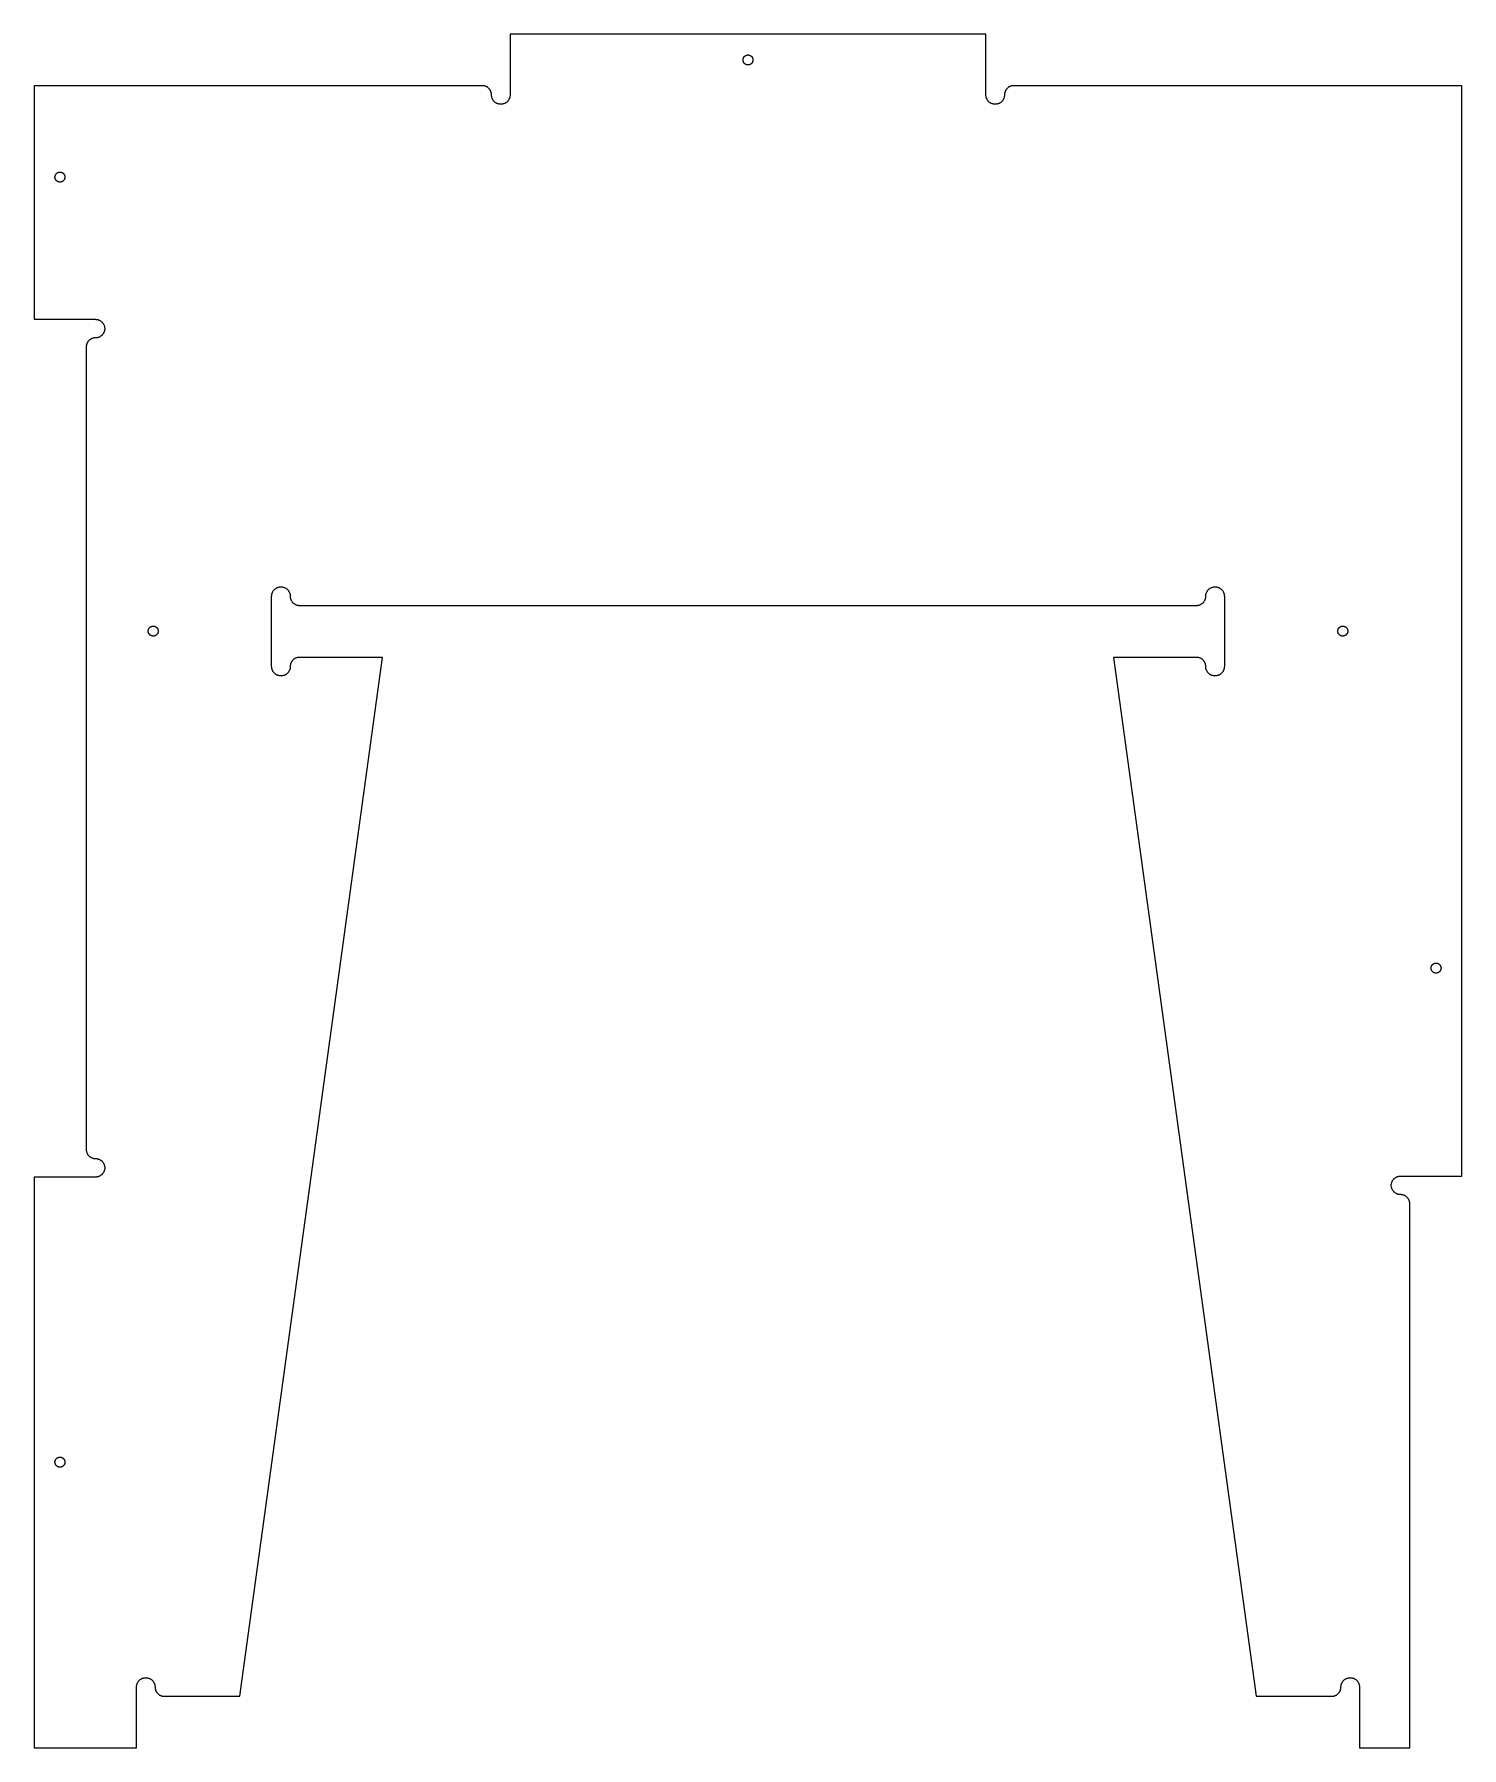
# Model space of a CAD drawing. Header units: metres. Extents: x 0 to 500, y 0 to 600.
import ezdxf

# ---------------------------------------------------------------- set-up
doc = ezdxf.new("R2010")
doc.units = ezdxf.units.M

msp = doc.modelspace()

# ---------------------------------------------------------------- linework, layer by layer
for p, q in [((333.333, 600), (166.667, 600)), ((166.667, 600), (166.667, 578.75)), ((333.333, 578.75), (333.333, 600)), ((248.25, 591), (248.252, 591.086)), ((248.252, 590.914), (248.25, 591)), ((248.252, 591.086), (248.258, 591.172)), ((248.258, 590.828), (248.252, 590.914)), ((248.258, 591.172), (248.269, 591.257)), ((248.269, 590.743), (248.258, 590.828)), ((248.269, 591.257), (248.284, 591.341)), ((248.284, 590.659), (248.269, 590.743)), ((248.284, 591.341), (248.302, 591.425)), ((248.302, 590.575), (248.284, 590.659)), ((248.302, 591.425), (248.325, 591.508)), ((248.325, 590.492), (248.302, 590.575)), ((248.325, 591.508), (248.352, 591.59)), ((248.352, 590.41), (248.325, 590.492)), ((248.352, 591.59), (248.383, 591.67)), ((248.383, 590.33), (248.352, 590.41)), ((248.383, 591.67), (248.418, 591.748)), ((248.418, 590.252), (248.383, 590.33)), ((248.418, 591.748), (248.457, 591.825)), ((248.457, 590.175), (248.418, 590.252)), ((248.457, 591.825), (248.499, 591.9)), ((248.499, 590.1), (248.457, 590.175)), ((248.499, 591.9), (248.545, 591.972)), ((248.545, 590.028), (248.499, 590.1)), ((248.545, 591.972), (248.594, 592.042)), ((248.594, 589.958), (248.545, 590.028)), ((248.594, 592.042), (248.647, 592.11)), ((248.647, 589.89), (248.594, 589.958)), ((248.647, 592.11), (248.703, 592.175)), ((248.703, 589.825), (248.647, 589.89)), ((248.703, 592.175), (248.763, 592.237)), ((248.763, 589.763), (248.703, 589.825)), ((248.763, 592.237), (248.825, 592.297)), ((248.825, 589.703), (248.763, 589.763)), ((248.825, 592.297), (248.89, 592.353)), ((248.89, 589.647), (248.825, 589.703)), ((248.89, 592.353), (248.958, 592.406)), ((248.958, 589.594), (248.89, 589.647)), ((248.958, 592.406), (249.028, 592.455)), ((249.028, 589.545), (248.958, 589.594)), ((249.028, 592.455), (249.1, 592.501)), ((249.1, 589.499), (249.028, 589.545)), ((249.1, 592.501), (249.175, 592.543)), ((249.175, 589.457), (249.1, 589.499)), ((249.175, 592.543), (249.252, 592.582)), ((249.252, 589.418), (249.175, 589.457)), ((249.252, 592.582), (249.33, 592.617)), ((249.33, 589.383), (249.252, 589.418)), ((249.33, 592.617), (249.41, 592.648)), ((249.41, 589.352), (249.33, 589.383)), ((249.41, 592.648), (249.492, 592.675)), ((249.492, 589.325), (249.41, 589.352)), ((249.492, 592.675), (249.575, 592.698)), ((249.575, 589.302), (249.492, 589.325)), ((249.575, 592.698), (249.659, 592.716)), ((249.659, 589.284), (249.575, 589.302)), ((249.659, 592.716), (249.743, 592.731)), ((249.743, 589.269), (249.659, 589.284)), ((249.743, 592.731), (249.828, 592.742)), ((249.828, 589.258), (249.743, 589.269)), ((249.828, 592.742), (249.914, 592.748)), ((249.914, 589.252), (249.828, 589.258)), ((249.914, 592.748), (250, 592.75)), ((250, 589.25), (249.914, 589.252)), ((250, 592.75), (250.086, 592.748)), ((250.086, 589.252), (250, 589.25)), ((250.086, 592.748), (250.172, 592.742)), ((250.172, 589.258), (250.086, 589.252)), ((250.172, 592.742), (250.257, 592.731)), ((250.257, 589.269), (250.172, 589.258)), ((250.257, 592.731), (250.341, 592.716)), ((250.341, 589.284), (250.257, 589.269)), ((250.341, 592.716), (250.425, 592.698)), ((250.425, 589.302), (250.341, 589.284)), ((250.425, 592.698), (250.508, 592.675)), ((250.508, 589.325), (250.425, 589.302)), ((250.508, 592.675), (250.59, 592.648)), ((250.59, 589.352), (250.508, 589.325)), ((250.59, 592.648), (250.67, 592.617)), ((250.67, 589.383), (250.59, 589.352)), ((250.67, 592.617), (250.748, 592.582)), ((250.748, 589.418), (250.67, 589.383)), ((250.748, 592.582), (250.825, 592.543)), ((250.825, 589.457), (250.748, 589.418)), ((250.825, 592.543), (250.9, 592.501)), ((250.9, 589.499), (250.825, 589.457)), ((250.9, 592.501), (250.972, 592.455)), ((250.972, 589.545), (250.9, 589.499)), ((250.972, 592.455), (251.042, 592.406)), ((251.042, 589.594), (250.972, 589.545)), ((251.042, 592.406), (251.11, 592.353)), ((251.11, 589.647), (251.042, 589.594)), ((251.11, 592.353), (251.175, 592.297)), ((251.175, 589.703), (251.11, 589.647)), ((251.175, 592.297), (251.237, 592.237)), ((251.237, 589.763), (251.175, 589.703)), ((251.237, 592.237), (251.297, 592.175)), ((251.297, 589.825), (251.237, 589.763)), ((251.297, 592.175), (251.353, 592.11)), ((251.353, 589.89), (251.297, 589.825)), ((251.353, 592.11), (251.406, 592.042)), ((251.406, 589.958), (251.353, 589.89)), ((251.406, 592.042), (251.455, 591.972)), ((251.455, 590.028), (251.406, 589.958)), ((251.455, 591.972), (251.501, 591.9)), ((251.501, 590.1), (251.455, 590.028)), ((251.501, 591.9), (251.543, 591.825)), ((251.543, 590.175), (251.501, 590.1)), ((251.543, 591.825), (251.582, 591.748)), ((251.582, 590.252), (251.543, 590.175)), ((251.582, 591.748), (251.617, 591.67)), ((251.617, 590.33), (251.582, 590.252)), ((251.617, 591.67), (251.648, 591.59)), ((251.648, 590.41), (251.617, 590.33)), ((251.648, 591.59), (251.675, 591.508)), ((251.675, 590.492), (251.648, 590.41)), ((251.675, 591.508), (251.698, 591.425)), ((251.698, 590.575), (251.675, 590.492)), ((251.698, 591.425), (251.716, 591.341)), ((251.716, 590.659), (251.698, 590.575)), ((251.716, 591.341), (251.731, 591.257)), ((251.731, 590.743), (251.716, 590.659)), ((251.731, 591.257), (251.742, 591.172)), ((251.742, 590.828), (251.731, 590.743)), ((251.742, 591.172), (251.748, 591.086)), ((251.748, 590.914), (251.742, 590.828)), ((251.748, 591.086), (251.75, 591)), ((251.75, 591), (251.748, 590.914)), ((156.917, 582), (0, 582)), ((0, 582), (0, 500.18)), ((157.076, 581.996), (156.917, 582)), ((343.083, 582), (342.924, 581.996)), ((500, 582), (343.083, 582)), ((500, 200.18), (500, 582)), ((157.235, 581.984), (157.076, 581.996)), ((157.394, 581.965), (157.235, 581.984)), ((157.551, 581.938), (157.394, 581.965)), ((157.706, 581.903), (157.551, 581.938)), ((157.86, 581.86), (157.706, 581.903)), ((158.012, 581.81), (157.86, 581.86)), ((158.16, 581.753), (158.012, 581.81)), ((158.306, 581.688), (158.16, 581.753)), ((158.449, 581.616), (158.306, 581.688)), ((158.587, 581.538), (158.449, 581.616)), ((158.722, 581.452), (158.587, 581.538)), ((158.853, 581.36), (158.722, 581.452)), ((158.978, 581.262), (158.853, 581.36)), ((159.099, 581.158), (158.978, 581.262)), ((159.215, 581.048), (159.099, 581.158)), ((159.325, 580.933), (159.215, 581.048)), ((159.429, 580.812), (159.325, 580.933)), ((159.527, 580.686), (159.429, 580.812)), ((159.619, 580.556), (159.527, 580.686)), ((159.704, 580.421), (159.619, 580.556)), ((159.783, 580.282), (159.704, 580.421)), ((159.855, 580.14), (159.783, 580.282)), ((159.919, 579.994), (159.855, 580.14)), ((159.977, 579.845), (159.919, 579.994)), ((160.027, 579.693), (159.977, 579.845)), ((160.069, 579.54), (160.027, 579.693)), ((160.104, 579.384), (160.069, 579.54)), ((160.131, 579.227), (160.104, 579.384)), ((160.151, 579.069), (160.131, 579.227)), ((160.163, 578.909), (160.151, 579.069)), ((160.171, 578.591), (160.163, 578.909)), ((160.182, 578.431), (160.171, 578.591)), ((160.202, 578.273), (160.182, 578.431)), ((160.229, 578.116), (160.202, 578.273)), ((160.264, 577.96), (160.229, 578.116)), ((160.307, 577.807), (160.264, 577.96)), ((160.357, 577.655), (160.307, 577.807)), ((160.414, 577.506), (160.357, 577.655)), ((160.479, 577.36), (160.414, 577.506)), ((160.55, 577.218), (160.479, 577.36)), ((160.629, 577.079), (160.55, 577.218)), ((160.714, 576.944), (160.629, 577.079)), ((160.806, 576.814), (160.714, 576.944)), ((160.904, 576.688), (160.806, 576.814)), ((161.009, 576.567), (160.904, 576.688)), ((161.119, 576.452), (161.009, 576.567)), ((161.234, 576.342), (161.119, 576.452)), ((161.355, 576.238), (161.234, 576.342)), ((161.481, 576.14), (161.355, 576.238)), ((161.611, 576.048), (161.481, 576.14)), ((161.746, 575.962), (161.611, 576.048)), ((165.222, 576.048), (165.087, 575.962)), ((165.353, 576.14), (165.222, 576.048)), ((165.478, 576.238), (165.353, 576.14)), ((165.599, 576.342), (165.478, 576.238)), ((165.715, 576.452), (165.599, 576.342)), ((165.825, 576.567), (165.715, 576.452)), ((165.929, 576.688), (165.825, 576.567)), ((166.027, 576.814), (165.929, 576.688)), ((166.119, 576.944), (166.027, 576.814)), ((166.204, 577.079), (166.119, 576.944)), ((166.283, 577.218), (166.204, 577.079)), ((166.355, 577.36), (166.283, 577.218)), ((166.419, 577.506), (166.355, 577.36)), ((166.477, 577.655), (166.419, 577.506)), ((166.527, 577.807), (166.477, 577.655)), ((166.569, 577.96), (166.527, 577.807)), ((166.604, 578.116), (166.569, 577.96)), ((166.631, 578.273), (166.604, 578.116)), ((166.651, 578.431), (166.631, 578.273)), ((166.663, 578.591), (166.651, 578.431)), ((166.667, 578.75), (166.663, 578.591)), ((333.337, 578.591), (333.333, 578.75)), ((333.349, 578.431), (333.337, 578.591)), ((333.368, 578.273), (333.349, 578.431)), ((333.396, 578.116), (333.368, 578.273)), ((333.431, 577.96), (333.396, 578.116)), ((333.473, 577.807), (333.431, 577.96)), ((333.523, 577.655), (333.473, 577.807)), ((333.581, 577.506), (333.523, 577.655)), ((333.645, 577.36), (333.581, 577.506)), ((333.717, 577.218), (333.645, 577.36)), ((333.796, 577.079), (333.717, 577.218)), ((333.881, 576.944), (333.796, 577.079)), ((333.973, 576.814), (333.881, 576.944)), ((334.071, 576.688), (333.973, 576.814)), ((334.175, 576.567), (334.071, 576.688)), ((334.285, 576.452), (334.175, 576.567)), ((334.401, 576.342), (334.285, 576.452)), ((334.522, 576.238), (334.401, 576.342)), ((334.647, 576.14), (334.522, 576.238)), ((334.778, 576.048), (334.647, 576.14)), ((334.912, 575.962), (334.778, 576.048)), ((338.389, 576.048), (338.254, 575.962)), ((338.519, 576.14), (338.389, 576.048)), ((338.645, 576.238), (338.519, 576.14)), ((338.766, 576.342), (338.645, 576.238)), ((338.881, 576.452), (338.766, 576.342)), ((338.991, 576.567), (338.881, 576.452)), ((339.096, 576.688), (338.991, 576.567)), ((339.194, 576.814), (339.096, 576.688)), ((339.286, 576.944), (339.194, 576.814)), ((339.371, 577.079), (339.286, 576.944)), ((339.45, 577.218), (339.371, 577.079)), ((339.521, 577.36), (339.45, 577.218)), ((339.586, 577.506), (339.521, 577.36)), ((339.643, 577.655), (339.586, 577.506)), ((339.693, 577.807), (339.643, 577.655)), ((339.736, 577.96), (339.693, 577.807)), ((339.771, 578.116), (339.736, 577.96)), ((339.798, 578.273), (339.771, 578.116)), ((339.818, 578.431), (339.798, 578.273)), ((339.829, 578.591), (339.818, 578.431)), ((339.837, 578.909), (339.829, 578.591)), ((339.849, 579.069), (339.837, 578.909)), ((339.868, 579.227), (339.849, 579.069)), ((339.896, 579.384), (339.868, 579.227)), ((339.931, 579.54), (339.896, 579.384)), ((339.973, 579.693), (339.931, 579.54)), ((340.023, 579.845), (339.973, 579.693)), ((340.081, 579.994), (340.023, 579.845)), ((340.145, 580.14), (340.081, 579.994)), ((340.217, 580.282), (340.145, 580.14)), ((340.296, 580.421), (340.217, 580.282)), ((340.381, 580.556), (340.296, 580.421)), ((340.473, 580.686), (340.381, 580.556)), ((340.571, 580.812), (340.473, 580.686)), ((340.675, 580.933), (340.571, 580.812)), ((340.785, 581.048), (340.675, 580.933)), ((340.901, 581.158), (340.785, 581.048)), ((341.022, 581.262), (340.901, 581.158)), ((341.147, 581.36), (341.022, 581.262)), ((341.278, 581.452), (341.147, 581.36)), ((341.412, 581.538), (341.278, 581.452)), ((341.551, 581.616), (341.412, 581.538)), ((341.694, 581.688), (341.551, 581.616)), ((341.84, 581.753), (341.694, 581.688)), ((341.988, 581.81), (341.84, 581.753)), ((342.14, 581.86), (341.988, 581.81)), ((342.294, 581.903), (342.14, 581.86)), ((342.449, 581.938), (342.294, 581.903)), ((342.606, 581.965), (342.449, 581.938)), ((342.765, 581.984), (342.606, 581.965)), ((342.924, 581.996), (342.765, 581.984)), ((161.885, 575.884), (161.746, 575.962)), ((162.027, 575.812), (161.885, 575.884)), ((162.173, 575.747), (162.027, 575.812)), ((162.322, 575.69), (162.173, 575.747)), ((162.473, 575.64), (162.322, 575.69)), ((162.627, 575.597), (162.473, 575.64)), ((162.783, 575.562), (162.627, 575.597)), ((162.94, 575.535), (162.783, 575.562)), ((163.098, 575.516), (162.94, 575.535)), ((163.257, 575.504), (163.098, 575.516)), ((163.417, 575.5), (163.257, 575.504)), ((163.576, 575.504), (163.417, 575.5)), ((163.735, 575.516), (163.576, 575.504)), ((163.894, 575.535), (163.735, 575.516)), ((164.051, 575.562), (163.894, 575.535)), ((164.206, 575.597), (164.051, 575.562)), ((164.36, 575.64), (164.206, 575.597)), ((164.512, 575.69), (164.36, 575.64)), ((164.66, 575.747), (164.512, 575.69)), ((164.806, 575.812), (164.66, 575.747)), ((164.949, 575.884), (164.806, 575.812)), ((165.087, 575.962), (164.949, 575.884)), ((335.051, 575.884), (334.912, 575.962)), ((335.194, 575.812), (335.051, 575.884)), ((335.34, 575.747), (335.194, 575.812)), ((335.488, 575.69), (335.34, 575.747)), ((335.64, 575.64), (335.488, 575.69)), ((335.794, 575.597), (335.64, 575.64)), ((335.949, 575.562), (335.794, 575.597)), ((336.106, 575.535), (335.949, 575.562)), ((336.265, 575.516), (336.106, 575.535)), ((336.424, 575.504), (336.265, 575.516)), ((336.583, 575.5), (336.424, 575.504)), ((336.743, 575.504), (336.583, 575.5)), ((336.902, 575.516), (336.743, 575.504)), ((337.06, 575.535), (336.902, 575.516)), ((337.217, 575.562), (337.06, 575.535)), ((337.373, 575.597), (337.217, 575.562)), ((337.527, 575.64), (337.373, 575.597)), ((337.678, 575.69), (337.527, 575.64)), ((337.827, 575.747), (337.678, 575.69)), ((337.973, 575.812), (337.827, 575.747)), ((338.115, 575.884), (337.973, 575.812)), ((338.254, 575.962), (338.115, 575.884)), ((7.25, 550), (7.25211, 550.086)), ((7.25211, 549.914), (7.25, 550)), ((7.25211, 550.086), (7.25842, 550.172)), ((7.25842, 549.828), (7.25211, 549.914)), ((7.25842, 550.172), (7.26894, 550.257)), ((7.26894, 549.743), (7.25842, 549.828)), ((7.26894, 550.257), (7.28362, 550.341)), ((7.28362, 549.659), (7.26894, 549.743)), ((7.28362, 550.341), (7.30244, 550.425)), ((7.30244, 549.575), (7.28362, 549.659)), ((7.30244, 550.425), (7.32535, 550.508)), ((7.32535, 549.492), (7.30244, 549.575)), ((7.32535, 550.508), (7.35229, 550.59)), ((7.35229, 549.41), (7.32535, 549.492)), ((7.35229, 550.59), (7.38321, 550.67)), ((7.38321, 549.33), (7.35229, 549.41)), ((7.38321, 550.67), (7.41801, 550.748)), ((7.41801, 549.252), (7.38321, 549.33)), ((7.41801, 550.748), (7.45663, 550.825)), ((7.45663, 549.175), (7.41801, 549.252)), ((7.45663, 550.825), (7.49896, 550.9)), ((7.49896, 549.1), (7.45663, 549.175)), ((7.49896, 550.9), (7.54492, 550.972)), ((7.54492, 549.028), (7.49896, 549.1)), ((7.54492, 550.972), (7.59438, 551.042)), ((7.59438, 548.958), (7.54492, 549.028)), ((7.59438, 551.042), (7.64722, 551.11)), ((7.64722, 548.89), (7.59438, 548.958)), ((7.64722, 551.11), (7.70332, 551.175)), ((7.70332, 548.825), (7.64722, 548.89)), ((7.70332, 551.175), (7.76256, 551.237)), ((7.76256, 548.763), (7.70332, 548.825)), ((7.76256, 551.237), (7.82477, 551.297)), ((7.82477, 548.703), (7.76256, 548.763)), ((7.82477, 551.297), (7.8898, 551.353)), ((7.8898, 548.647), (7.82477, 548.703)), ((7.8898, 551.353), (7.95752, 551.406)), ((7.95752, 548.594), (7.8898, 548.647)), ((7.95752, 551.406), (8.02774, 551.455)), ((8.02774, 548.545), (7.95752, 548.594)), ((8.02774, 551.455), (8.10031, 551.501)), ((8.10031, 548.499), (8.02774, 548.545)), ((8.10031, 551.501), (8.17505, 551.543)), ((8.17505, 548.457), (8.10031, 548.499)), ((8.17505, 551.543), (8.25177, 551.582)), ((8.25177, 548.418), (8.17505, 548.457)), ((8.25177, 551.582), (8.33029, 551.617)), ((8.33029, 548.383), (8.25177, 548.418)), ((8.33029, 551.617), (8.41043, 551.648)), ((8.41043, 548.352), (8.33029, 548.383)), ((8.41043, 551.648), (8.49199, 551.675)), ((8.49199, 548.325), (8.41043, 548.352)), ((8.49199, 551.675), (8.57478, 551.698)), ((8.57478, 548.302), (8.49199, 548.325)), ((8.57478, 551.698), (8.65858, 551.716)), ((8.65858, 548.284), (8.57478, 548.302)), ((8.65858, 551.716), (8.74321, 551.731)), ((8.74321, 548.269), (8.65858, 548.284)), ((8.74321, 551.731), (8.82846, 551.742)), ((8.82846, 548.258), (8.74321, 548.269)), ((8.82846, 551.742), (8.91412, 551.748)), ((8.91412, 548.252), (8.82846, 548.258)), ((8.91412, 551.748), (9, 551.75)), ((9, 548.25), (8.91412, 548.252)), ((9, 551.75), (9.08586, 551.748)), ((9.08586, 548.252), (9, 548.25)), ((9.08586, 551.748), (9.17152, 551.742)), ((9.17152, 548.258), (9.08586, 548.252)), ((9.17152, 551.742), (9.25677, 551.731)), ((9.25677, 548.269), (9.17152, 548.258)), ((9.25677, 551.731), (9.3414, 551.716)), ((9.3414, 548.284), (9.25677, 548.269)), ((9.3414, 551.716), (9.4252, 551.698)), ((9.4252, 548.302), (9.3414, 548.284)), ((9.4252, 551.698), (9.508, 551.675)), ((9.508, 548.325), (9.4252, 548.302)), ((9.508, 551.675), (9.58955, 551.648)), ((9.58955, 548.352), (9.508, 548.325)), ((9.58955, 551.648), (9.66969, 551.617)), ((9.66969, 548.383), (9.58955, 548.352)), ((9.66969, 551.617), (9.74821, 551.582)), ((9.74821, 548.418), (9.66969, 548.383)), ((9.74821, 551.582), (9.82494, 551.543)), ((9.82494, 548.457), (9.74821, 548.418)), ((9.82494, 551.543), (9.89967, 551.501)), ((9.89967, 548.499), (9.82494, 548.457)), ((9.89967, 551.501), (9.97224, 551.455)), ((9.97224, 548.545), (9.89967, 548.499)), ((9.97224, 551.455), (10.0425, 551.406)), ((10.0425, 548.594), (9.97224, 548.545)), ((10.0425, 551.406), (10.1102, 551.353)), ((10.1102, 548.647), (10.0425, 548.594)), ((10.1102, 551.353), (10.1752, 551.297)), ((10.1752, 548.703), (10.1102, 548.647)), ((10.1752, 551.297), (10.2374, 551.237)), ((10.2374, 548.763), (10.1752, 548.703)), ((10.2374, 551.237), (10.2967, 551.175)), ((10.2967, 548.825), (10.2374, 548.763)), ((10.2967, 551.175), (10.3528, 551.11)), ((10.3528, 548.89), (10.2967, 548.825)), ((10.3528, 551.11), (10.4056, 551.042)), ((10.4056, 548.958), (10.3528, 548.89)), ((10.4056, 551.042), (10.4551, 550.972)), ((10.4551, 549.028), (10.4056, 548.958)), ((10.4551, 550.972), (10.501, 550.9)), ((10.501, 549.1), (10.4551, 549.028)), ((10.501, 550.9), (10.5434, 550.825)), ((10.5434, 549.175), (10.501, 549.1)), ((10.5434, 550.825), (10.582, 550.748)), ((10.582, 549.252), (10.5434, 549.175)), ((10.582, 550.748), (10.6168, 550.67)), ((10.6168, 549.33), (10.582, 549.252)), ((10.6168, 550.67), (10.6477, 550.59)), ((10.6477, 549.41), (10.6168, 549.33)), ((10.6477, 550.59), (10.6746, 550.508)), ((10.6746, 549.492), (10.6477, 549.41)), ((10.6746, 550.508), (10.6975, 550.425)), ((10.6975, 549.575), (10.6746, 549.492)), ((10.6975, 550.425), (10.7164, 550.341)), ((10.7164, 549.659), (10.6975, 549.575)), ((10.7164, 550.341), (10.731, 550.257)), ((10.731, 549.743), (10.7164, 549.659)), ((10.731, 550.257), (10.7416, 550.172)), ((10.7416, 549.828), (10.731, 549.743)), ((10.7416, 550.172), (10.7479, 550.086)), ((10.7479, 549.914), (10.7416, 549.828)), ((10.7479, 550.086), (10.75, 550)), ((10.75, 550), (10.7479, 549.914)), ((0, 500.18), (21.43, 500.18)), ((21.43, 500.18), (21.5895, 500.176)), ((21.5895, 500.176), (21.7486, 500.164)), ((21.7486, 500.164), (21.9069, 500.145)), ((21.9069, 500.145), (22.064, 500.118)), ((22.064, 500.118), (22.2197, 500.083)), ((22.2197, 500.083), (22.3734, 500.04)), ((22.3734, 500.04), (22.5249, 499.99)), ((22.5249, 499.99), (22.6737, 499.933)), ((22.6737, 499.933), (22.8195, 499.868)), ((22.8195, 499.868), (22.962, 499.796)), ((22.962, 499.796), (23.1008, 499.718)), ((23.1008, 499.718), (23.2356, 499.632)), ((23.2356, 499.632), (23.366, 499.54)), ((23.366, 499.54), (23.4918, 499.442)), ((23.4918, 499.442), (23.6126, 499.338)), ((23.6126, 499.338), (23.7281, 499.228)), ((23.7281, 499.228), (23.8381, 499.113)), ((23.8381, 499.113), (23.9423, 498.992)), ((23.9423, 498.992), (24.0404, 498.866)), ((24.0404, 498.866), (24.1323, 498.736)), ((24.1323, 498.736), (24.2176, 498.601)), ((24.2176, 498.601), (24.2962, 498.462)), ((24.2962, 498.462), (24.368, 498.32)), ((24.368, 498.32), (24.4326, 498.174)), ((24.4326, 498.174), (24.49, 498.025)), ((24.49, 498.025), (24.5401, 497.873)), ((18.6424, 492.101), (18.5638, 491.962)), ((18.7277, 492.236), (18.6424, 492.101)), ((18.8196, 492.366), (18.7277, 492.236)), ((18.9177, 492.492), (18.8196, 492.366)), ((19.0219, 492.613), (18.9177, 492.492)), ((19.1319, 492.728), (19.0219, 492.613)), ((19.2474, 492.838), (19.1319, 492.728)), ((19.3682, 492.942), (19.2474, 492.838)), ((19.494, 493.04), (19.3682, 492.942)), ((19.6244, 493.132), (19.494, 493.04)), ((19.7592, 493.218), (19.6244, 493.132)), ((19.8979, 493.296), (19.7592, 493.218)), ((20.0404, 493.368), (19.8979, 493.296)), ((20.1863, 493.433), (20.0404, 493.368)), ((20.3351, 493.49), (20.1863, 493.433)), ((20.4866, 493.54), (20.3351, 493.49)), ((20.6403, 493.583), (20.4866, 493.54)), ((20.7959, 493.618), (20.6403, 493.583)), ((20.9531, 493.645), (20.7959, 493.618)), ((21.1114, 493.664), (20.9531, 493.645)), ((21.2705, 493.676), (21.1114, 493.664)), ((21.5895, 493.684), (21.2705, 493.676)), ((21.7486, 493.696), (21.5895, 493.684)), ((21.9069, 493.715), (21.7486, 493.696)), ((22.064, 493.742), (21.9069, 493.715)), ((22.2197, 493.777), (22.064, 493.742)), ((22.3734, 493.82), (22.2197, 493.777)), ((22.5249, 493.87), (22.3734, 493.82)), ((22.6737, 493.927), (22.5249, 493.87)), ((22.8195, 493.992), (22.6737, 493.927)), ((22.962, 494.064), (22.8195, 493.992)), ((23.1008, 494.142), (22.962, 494.064)), ((23.2356, 494.228), (23.1008, 494.142)), ((23.366, 494.32), (23.2356, 494.228)), ((23.4918, 494.418), (23.366, 494.32)), ((23.6126, 494.522), (23.4918, 494.418)), ((23.7281, 494.632), (23.6126, 494.522)), ((23.8381, 494.747), (23.7281, 494.632)), ((23.9423, 494.868), (23.8381, 494.747)), ((24.0404, 494.994), (23.9423, 494.868)), ((24.1323, 495.124), (24.0404, 494.994)), ((24.2176, 495.259), (24.1323, 495.124)), ((24.2962, 495.398), (24.2176, 495.259)), ((24.368, 495.54), (24.2962, 495.398)), ((24.4326, 495.686), (24.368, 495.54)), ((24.49, 495.835), (24.4326, 495.686)), ((24.5401, 495.987), (24.49, 495.835)), ((24.5401, 497.873), (24.5826, 497.72)), ((24.5826, 496.14), (24.5401, 495.987)), ((24.5826, 497.72), (24.6175, 497.564)), ((24.6175, 496.296), (24.5826, 496.14)), ((24.6175, 497.564), (24.6448, 497.407)), ((24.6448, 496.453), (24.6175, 496.296)), ((24.6448, 497.407), (24.6643, 497.249)), ((24.6643, 496.611), (24.6448, 496.453)), ((24.6643, 497.249), (24.6761, 497.089)), ((24.6761, 496.771), (24.6643, 496.611)), ((24.6761, 497.089), (24.68, 496.93)), ((24.68, 496.93), (24.6761, 496.771)), ((18.1839, 490.589), (18.18, 490.43)), ((18.18, 490.43), (18.18, 209.57)), ((18.1956, 490.749), (18.1839, 490.589)), ((18.2152, 490.907), (18.1956, 490.749)), ((18.2424, 491.064), (18.2152, 490.907)), ((18.2774, 491.22), (18.2424, 491.064)), ((18.3199, 491.373), (18.2774, 491.22)), ((18.37, 491.525), (18.3199, 491.373)), ((18.4274, 491.674), (18.37, 491.525)), ((18.492, 491.82), (18.4274, 491.674)), ((18.5638, 491.962), (18.492, 491.82)), ((83.1533, 403.25), (83.1572, 403.409)), ((83.1533, 378.57), (83.1533, 403.25)), ((83.1572, 403.409), (83.169, 403.569)), ((83.169, 403.569), (83.1885, 403.727)), ((83.1885, 403.727), (83.2158, 403.884)), ((83.2158, 403.884), (83.2507, 404.04)), ((83.2507, 404.04), (83.2933, 404.193)), ((83.2933, 404.193), (83.3433, 404.345)), ((83.3433, 404.345), (83.4007, 404.494)), ((83.4007, 404.494), (83.4654, 404.64)), ((83.4654, 404.64), (83.5371, 404.782)), ((83.5371, 404.782), (83.6157, 404.921)), ((83.6157, 404.921), (83.701, 405.056)), ((83.701, 405.056), (83.7929, 405.186)), ((83.7929, 405.186), (83.891, 405.312)), ((83.891, 405.312), (83.9952, 405.433)), ((83.9952, 405.433), (84.1052, 405.548)), ((84.1052, 405.548), (84.2208, 405.658)), ((84.2208, 405.658), (84.3416, 405.762)), ((84.3416, 405.762), (84.4673, 405.86)), ((84.4673, 405.86), (84.5977, 405.952)), ((84.5977, 405.952), (84.7325, 406.038)), ((84.7325, 406.038), (84.8713, 406.116)), ((84.8713, 406.116), (85.0138, 406.188)), ((85.0138, 406.188), (85.1596, 406.253)), ((85.1596, 406.253), (85.3084, 406.31)), ((85.3084, 406.31), (85.4599, 406.36)), ((85.4599, 406.36), (85.6136, 406.403)), ((85.6136, 406.403), (85.7693, 406.438)), ((85.7693, 406.438), (85.9265, 406.465)), ((85.9265, 406.465), (86.0848, 406.484)), ((86.0848, 406.484), (86.2439, 406.496)), ((86.2439, 406.496), (86.4033, 406.5)), ((86.4033, 406.5), (86.5628, 406.496)), ((86.5628, 406.496), (86.7219, 406.484)), ((86.7219, 406.484), (86.8802, 406.465)), ((86.8802, 406.465), (87.0374, 406.438)), ((87.0374, 406.438), (87.193, 406.403)), ((87.193, 406.403), (87.3468, 406.36)), ((87.3468, 406.36), (87.4982, 406.31)), ((87.4982, 406.31), (87.647, 406.253)), ((87.647, 406.253), (87.7929, 406.188)), ((87.7929, 406.188), (87.9354, 406.116)), ((87.9354, 406.116), (88.0742, 406.038)), ((88.0742, 406.038), (88.2089, 405.952)), ((88.2089, 405.952), (88.3394, 405.86)), ((88.3394, 405.86), (88.4651, 405.762)), ((88.4651, 405.762), (88.5859, 405.658)), ((88.5859, 405.658), (88.7014, 405.548)), ((88.7014, 405.548), (88.8114, 405.433)), ((88.8114, 405.433), (88.9156, 405.312)), ((88.9156, 405.312), (89.0137, 405.186)), ((89.0137, 405.186), (89.1056, 405.056)), ((89.1056, 405.056), (89.1909, 404.921)), ((89.1909, 404.921), (89.2696, 404.782)), ((89.2696, 404.782), (89.3413, 404.64)), ((89.3413, 404.64), (89.4059, 404.494)), ((89.4059, 404.494), (89.4633, 404.345)), ((89.4633, 404.345), (89.5134, 404.193)), ((89.5134, 404.193), (89.5559, 404.04)), ((89.5559, 404.04), (89.5909, 403.884)), ((89.5909, 403.884), (89.6181, 403.727)), ((89.6181, 403.727), (89.6377, 403.569)), ((89.6377, 403.569), (89.6494, 403.409)), ((89.6494, 403.409), (89.6572, 403.091)), ((89.6572, 403.091), (89.669, 402.931)), ((89.669, 402.931), (89.6885, 402.773)), ((89.6885, 402.773), (89.7158, 402.616)), ((89.7158, 402.616), (89.7507, 402.46)), ((89.7507, 402.46), (89.7933, 402.307)), ((89.7933, 402.307), (89.8433, 402.155)), ((89.8433, 402.155), (89.9007, 402.006)), ((89.9007, 402.006), (89.9654, 401.86)), ((410.035, 401.86), (410.099, 402.006)), ((410.099, 402.006), (410.157, 402.155)), ((410.157, 402.155), (410.207, 402.307)), ((410.207, 402.307), (410.249, 402.46)), ((410.249, 402.46), (410.284, 402.616)), ((410.284, 402.616), (410.311, 402.773)), ((410.311, 402.773), (410.331, 402.931)), ((410.331, 402.931), (410.343, 403.091)), ((410.343, 403.091), (410.351, 403.409)), ((410.351, 403.409), (410.362, 403.569)), ((410.362, 403.569), (410.382, 403.727)), ((410.382, 403.727), (410.409, 403.884)), ((410.409, 403.884), (410.444, 404.04)), ((410.444, 404.04), (410.487, 404.193)), ((410.487, 404.193), (410.537, 404.345)), ((410.537, 404.345), (410.594, 404.494)), ((410.594, 404.494), (410.659, 404.64)), ((410.659, 404.64), (410.73, 404.782)), ((410.73, 404.782), (410.809, 404.921)), ((410.809, 404.921), (410.894, 405.056)), ((410.894, 405.056), (410.986, 405.186)), ((410.986, 405.186), (411.084, 405.312)), ((411.084, 405.312), (411.189, 405.433)), ((411.189, 405.433), (411.299, 405.548)), ((411.299, 405.548), (411.414, 405.658)), ((411.414, 405.658), (411.535, 405.762)), ((411.535, 405.762), (411.661, 405.86)), ((411.661, 405.86), (411.791, 405.952)), ((411.791, 405.952), (411.926, 406.038)), ((411.926, 406.038), (412.065, 406.116)), ((412.065, 406.116), (412.207, 406.188)), ((412.207, 406.188), (412.353, 406.253)), ((412.353, 406.253), (412.502, 406.31)), ((412.502, 406.31), (412.653, 406.36)), ((412.653, 406.36), (412.807, 406.403)), ((412.807, 406.403), (412.963, 406.438)), ((412.963, 406.438), (413.12, 406.465)), ((413.12, 406.465), (413.278, 406.484)), ((413.278, 406.484), (413.437, 406.496)), ((413.437, 406.496), (413.597, 406.5)), ((413.597, 406.5), (413.756, 406.496)), ((413.756, 406.496), (413.915, 406.484)), ((413.915, 406.484), (414.074, 406.465)), ((414.074, 406.465), (414.231, 406.438)), ((414.231, 406.438), (414.386, 406.403)), ((414.386, 406.403), (414.54, 406.36)), ((414.54, 406.36), (414.692, 406.31)), ((414.692, 406.31), (414.84, 406.253)), ((414.84, 406.253), (414.986, 406.188)), ((414.986, 406.188), (415.129, 406.116)), ((415.129, 406.116), (415.267, 406.038)), ((415.267, 406.038), (415.402, 405.952)), ((415.402, 405.952), (415.533, 405.86)), ((415.533, 405.86), (415.658, 405.762)), ((415.658, 405.762), (415.779, 405.658)), ((415.779, 405.658), (415.895, 405.548)), ((415.895, 405.548), (416.005, 405.433)), ((416.005, 405.433), (416.109, 405.312)), ((416.109, 405.312), (416.207, 405.186)), ((416.207, 405.186), (416.299, 405.056)), ((416.299, 405.056), (416.384, 404.921)), ((416.384, 404.921), (416.463, 404.782)), ((416.463, 404.782), (416.535, 404.64)), ((416.535, 404.64), (416.599, 404.494)), ((416.599, 404.494), (416.657, 404.345)), ((416.657, 404.345), (416.707, 404.193)), ((416.707, 404.193), (416.749, 404.04)), ((416.749, 404.04), (416.784, 403.884)), ((416.784, 403.884), (416.811, 403.727)), ((416.811, 403.727), (416.831, 403.569)), ((416.831, 403.569), (416.843, 403.409)), ((416.843, 403.409), (416.847, 403.25)), ((416.847, 403.25), (416.847, 378.57)), ((89.9654, 401.86), (90.0371, 401.718)), ((90.0371, 401.718), (90.1157, 401.579)), ((90.1157, 401.579), (90.201, 401.444)), ((90.201, 401.444), (90.2929, 401.314)), ((90.2929, 401.314), (90.391, 401.188)), ((90.391, 401.188), (90.4952, 401.067)), ((90.4952, 401.067), (90.6052, 400.952)), ((90.6052, 400.952), (90.7208, 400.842)), ((90.7208, 400.842), (90.8416, 400.738)), ((90.8416, 400.738), (90.9673, 400.64)), ((90.9673, 400.64), (91.0977, 400.548)), ((91.0977, 400.548), (91.2325, 400.462)), ((91.2325, 400.462), (91.3713, 400.384)), ((91.3713, 400.384), (91.5138, 400.312)), ((91.5138, 400.312), (91.6596, 400.247)), ((91.6596, 400.247), (91.8084, 400.19)), ((91.8084, 400.19), (91.9599, 400.14)), ((91.9599, 400.14), (92.1136, 400.097)), ((92.1136, 400.097), (92.2693, 400.062)), ((92.2693, 400.062), (92.4265, 400.035)), ((92.4265, 400.035), (92.5848, 400.016)), ((92.5848, 400.016), (92.7439, 400.004)), ((92.7439, 400.004), (92.9033, 400)), ((92.9033, 400), (407.097, 400)), ((407.097, 400), (407.256, 400.004)), ((407.256, 400.004), (407.415, 400.016)), ((407.415, 400.016), (407.574, 400.035)), ((407.574, 400.035), (407.731, 400.062)), ((407.731, 400.062), (407.886, 400.097)), ((407.886, 400.097), (408.04, 400.14)), ((408.04, 400.14), (408.192, 400.19)), ((408.192, 400.19), (408.34, 400.247)), ((408.34, 400.247), (408.486, 400.312)), ((408.486, 400.312), (408.629, 400.384)), ((408.629, 400.384), (408.767, 400.462)), ((408.767, 400.462), (408.902, 400.548)), ((408.902, 400.548), (409.033, 400.64)), ((409.033, 400.64), (409.158, 400.738)), ((409.158, 400.738), (409.279, 400.842)), ((409.279, 400.842), (409.395, 400.952)), ((409.395, 400.952), (409.505, 401.067)), ((409.505, 401.067), (409.609, 401.188)), ((409.609, 401.188), (409.707, 401.314)), ((409.707, 401.314), (409.799, 401.444)), ((409.799, 401.444), (409.884, 401.579)), ((409.884, 401.579), (409.963, 401.718)), ((409.963, 401.718), (410.035, 401.86)), ((39.9167, 391), (39.9188, 391.086)), ((39.9188, 390.914), (39.9167, 391)), ((39.9188, 391.086), (39.9251, 391.172)), ((39.9251, 390.828), (39.9188, 390.914)), ((39.9251, 391.172), (39.9356, 391.257)), ((39.9356, 390.743), (39.9251, 390.828)), ((39.9356, 391.257), (39.9503, 391.341)), ((39.9503, 390.659), (39.9356, 390.743)), ((39.9503, 391.341), (39.9691, 391.425)), ((39.9691, 390.575), (39.9503, 390.659)), ((39.9691, 391.425), (39.992, 391.508)), ((39.992, 390.492), (39.9691, 390.575)), ((39.992, 391.508), (40.019, 391.59)), ((40.019, 390.41), (39.992, 390.492)), ((40.019, 391.59), (40.0499, 391.67)), ((40.0499, 390.33), (40.019, 390.41)), ((40.0499, 391.67), (40.0847, 391.748)), ((40.0847, 390.252), (40.0499, 390.33)), ((40.0847, 391.748), (40.1233, 391.825)), ((40.1233, 390.175), (40.0847, 390.252)), ((40.1233, 391.825), (40.1656, 391.9)), ((40.1656, 390.1), (40.1233, 390.175)), ((40.1656, 391.9), (40.2116, 391.972)), ((40.2116, 390.028), (40.1656, 390.1)), ((40.2116, 391.972), (40.261, 392.042)), ((40.261, 389.958), (40.2116, 390.028)), ((40.261, 392.042), (40.3139, 392.11)), ((40.3139, 392.11), (40.37, 392.175)), ((40.37, 392.175), (40.4292, 392.237)), ((40.4292, 392.237), (40.4914, 392.297)), ((40.4914, 392.297), (40.5565, 392.353)), ((40.5565, 392.353), (40.6242, 392.406)), ((40.6242, 392.406), (40.6944, 392.455)), ((40.6944, 392.455), (40.767, 392.501)), ((40.767, 392.501), (40.8417, 392.543)), ((40.8417, 392.543), (40.9184, 392.582)), ((40.9184, 392.582), (40.997, 392.617)), ((40.997, 392.617), (41.0771, 392.648)), ((41.0771, 392.648), (41.1587, 392.675)), ((41.1587, 392.675), (41.2414, 392.698)), ((41.2414, 392.698), (41.3253, 392.716)), ((41.3253, 392.716), (41.4099, 392.731)), ((41.4099, 392.731), (41.4951, 392.742)), ((41.4951, 392.742), (41.5808, 392.748)), ((41.5808, 392.748), (41.6667, 392.75)), ((41.6667, 392.75), (41.7525, 392.748)), ((41.7525, 392.748), (41.8382, 392.742)), ((41.8382, 392.742), (41.9234, 392.731)), ((41.9234, 392.731), (42.0081, 392.716)), ((42.0081, 392.716), (42.0919, 392.698)), ((42.0919, 392.698), (42.1747, 392.675)), ((42.1747, 392.675), (42.2562, 392.648)), ((42.2562, 392.648), (42.3363, 392.617)), ((42.3363, 392.617), (42.4149, 392.582)), ((42.4149, 392.582), (42.4916, 392.543)), ((42.4916, 392.543), (42.5663, 392.501)), ((42.5663, 392.501), (42.6389, 392.455)), ((42.6389, 392.455), (42.7091, 392.406)), ((42.7091, 392.406), (42.7768, 392.353)), ((42.7768, 392.353), (42.8419, 392.297)), ((42.8419, 392.297), (42.9041, 392.237)), ((42.9041, 392.237), (42.9633, 392.175)), ((42.9633, 392.175), (43.0194, 392.11)), ((43.0194, 392.11), (43.0723, 392.042)), ((43.0723, 392.042), (43.1217, 391.972)), ((43.1217, 390.028), (43.0723, 389.958)), ((43.1217, 391.972), (43.1677, 391.9)), ((43.1677, 390.1), (43.1217, 390.028)), ((43.1677, 391.9), (43.21, 391.825)), ((43.21, 390.175), (43.1677, 390.1)), ((43.21, 391.825), (43.2486, 391.748)), ((43.2486, 390.252), (43.21, 390.175)), ((43.2486, 391.748), (43.2834, 391.67)), ((43.2834, 390.33), (43.2486, 390.252)), ((43.2834, 391.67), (43.3144, 391.59)), ((43.3144, 390.41), (43.2834, 390.33)), ((43.3144, 391.59), (43.3413, 391.508)), ((43.3413, 390.492), (43.3144, 390.41)), ((43.3413, 391.508), (43.3642, 391.425)), ((43.3642, 390.575), (43.3413, 390.492)), ((43.3642, 391.425), (43.383, 391.341)), ((43.383, 390.659), (43.3642, 390.575)), ((43.383, 391.341), (43.3977, 391.257)), ((43.3977, 390.743), (43.383, 390.659)), ((43.3977, 391.257), (43.4082, 391.172)), ((43.4082, 390.828), (43.3977, 390.743)), ((43.4082, 391.172), (43.4146, 391.086)), ((43.4146, 390.914), (43.4082, 390.828)), ((43.4146, 391.086), (43.4167, 391)), ((43.4167, 391), (43.4146, 390.914)), ((456.583, 391), (456.585, 391.086)), ((456.585, 390.914), (456.583, 391)), ((456.585, 391.086), (456.592, 391.172)), ((456.592, 390.828), (456.585, 390.914)), ((456.592, 391.172), (456.602, 391.257)), ((456.602, 390.743), (456.592, 390.828)), ((456.602, 391.257), (456.617, 391.341)), ((456.617, 390.659), (456.602, 390.743)), ((456.617, 391.341), (456.636, 391.425)), ((456.636, 390.575), (456.617, 390.659)), ((456.636, 391.425), (456.659, 391.508)), ((456.659, 390.492), (456.636, 390.575)), ((456.659, 391.508), (456.686, 391.59)), ((456.686, 390.41), (456.659, 390.492)), ((456.686, 391.59), (456.717, 391.67)), ((456.717, 390.33), (456.686, 390.41)), ((456.717, 391.67), (456.751, 391.748)), ((456.751, 390.252), (456.717, 390.33)), ((456.751, 391.748), (456.79, 391.825)), ((456.79, 390.175), (456.751, 390.252)), ((456.79, 391.825), (456.832, 391.9)), ((456.832, 390.1), (456.79, 390.175)), ((456.832, 391.9), (456.878, 391.972)), ((456.878, 390.028), (456.832, 390.1)), ((456.878, 391.972), (456.928, 392.042)), ((456.928, 389.958), (456.878, 390.028)), ((456.928, 392.042), (456.981, 392.11)), ((456.981, 392.11), (457.037, 392.175)), ((457.037, 392.175), (457.096, 392.237)), ((457.096, 392.237), (457.158, 392.297)), ((457.158, 392.297), (457.223, 392.353)), ((457.223, 392.353), (457.291, 392.406)), ((457.291, 392.406), (457.361, 392.455)), ((457.361, 392.455), (457.434, 392.501)), ((457.434, 392.501), (457.508, 392.543)), ((457.508, 392.543), (457.585, 392.582)), ((457.585, 392.582), (457.664, 392.617)), ((457.664, 392.617), (457.744, 392.648)), ((457.744, 392.648), (457.825, 392.675)), ((457.825, 392.675), (457.908, 392.698)), ((457.908, 392.698), (457.992, 392.716)), ((457.992, 392.716), (458.077, 392.731)), ((458.077, 392.731), (458.162, 392.742)), ((458.162, 392.742), (458.247, 392.748)), ((458.247, 392.748), (458.333, 392.75)), ((458.333, 392.75), (458.419, 392.748)), ((458.419, 392.748), (458.505, 392.742)), ((458.505, 392.742), (458.59, 392.731)), ((458.59, 392.731), (458.675, 392.716)), ((458.675, 392.716), (458.759, 392.698)), ((458.759, 392.698), (458.841, 392.675)), ((458.841, 392.675), (458.923, 392.648)), ((458.923, 392.648), (459.003, 392.617)), ((459.003, 392.617), (459.082, 392.582)), ((459.082, 392.582), (459.158, 392.543)), ((459.158, 392.543), (459.233, 392.501)), ((459.233, 392.501), (459.306, 392.455)), ((459.306, 392.455), (459.376, 392.406)), ((459.376, 392.406), (459.444, 392.353)), ((459.444, 392.353), (459.509, 392.297)), ((459.509, 392.297), (459.571, 392.237)), ((459.571, 392.237), (459.63, 392.175)), ((459.63, 392.175), (459.686, 392.11)), ((459.686, 392.11), (459.739, 392.042)), ((459.739, 392.042), (459.788, 391.972)), ((459.788, 390.028), (459.739, 389.958)), ((459.788, 391.972), (459.834, 391.9)), ((459.834, 390.1), (459.788, 390.028)), ((459.834, 391.9), (459.877, 391.825)), ((459.877, 390.175), (459.834, 390.1)), ((459.877, 391.825), (459.915, 391.748)), ((459.915, 390.252), (459.877, 390.175)), ((459.915, 391.748), (459.95, 391.67)), ((459.95, 390.33), (459.915, 390.252)), ((459.95, 391.67), (459.981, 391.59)), ((459.981, 390.41), (459.95, 390.33)), ((459.981, 391.59), (460.008, 391.508)), ((460.008, 390.492), (459.981, 390.41)), ((460.008, 391.508), (460.031, 391.425)), ((460.031, 390.575), (460.008, 390.492)), ((460.031, 391.425), (460.05, 391.341)), ((460.05, 390.659), (460.031, 390.575)), ((460.05, 391.341), (460.064, 391.257)), ((460.064, 390.743), (460.05, 390.659)), ((460.064, 391.257), (460.075, 391.172)), ((460.075, 390.828), (460.064, 390.743)), ((460.075, 391.172), (460.081, 391.086)), ((460.081, 390.914), (460.075, 390.828)), ((460.081, 391.086), (460.083, 391)), ((460.083, 391), (460.081, 390.914)), ((40.3139, 389.89), (40.261, 389.958)), ((40.37, 389.825), (40.3139, 389.89)), ((40.4292, 389.763), (40.37, 389.825)), ((40.4914, 389.703), (40.4292, 389.763)), ((40.5565, 389.647), (40.4914, 389.703)), ((40.6242, 389.594), (40.5565, 389.647)), ((40.6944, 389.545), (40.6242, 389.594)), ((40.767, 389.499), (40.6944, 389.545)), ((40.8417, 389.457), (40.767, 389.499)), ((40.9184, 389.418), (40.8417, 389.457)), ((40.997, 389.383), (40.9184, 389.418)), ((41.0771, 389.352), (40.997, 389.383)), ((41.1587, 389.325), (41.0771, 389.352)), ((41.2414, 389.302), (41.1587, 389.325)), ((41.3253, 389.284), (41.2414, 389.302)), ((41.4099, 389.269), (41.3253, 389.284)), ((41.4951, 389.258), (41.4099, 389.269)), ((41.5808, 389.252), (41.4951, 389.258)), ((41.6667, 389.25), (41.5808, 389.252)), ((41.7525, 389.252), (41.6667, 389.25)), ((41.8382, 389.258), (41.7525, 389.252)), ((41.9234, 389.269), (41.8382, 389.258)), ((42.0081, 389.284), (41.9234, 389.269)), ((42.0919, 389.302), (42.0081, 389.284)), ((42.1747, 389.325), (42.0919, 389.302)), ((42.2562, 389.352), (42.1747, 389.325)), ((42.3363, 389.383), (42.2562, 389.352)), ((42.4149, 389.418), (42.3363, 389.383)), ((42.4916, 389.457), (42.4149, 389.418)), ((42.5663, 389.499), (42.4916, 389.457)), ((42.6389, 389.545), (42.5663, 389.499)), ((42.7091, 389.594), (42.6389, 389.545)), ((42.7768, 389.647), (42.7091, 389.594)), ((42.8419, 389.703), (42.7768, 389.647)), ((42.9041, 389.763), (42.8419, 389.703)), ((42.9633, 389.825), (42.9041, 389.763)), ((43.0194, 389.89), (42.9633, 389.825)), ((43.0723, 389.958), (43.0194, 389.89)), ((456.981, 389.89), (456.928, 389.958)), ((457.037, 389.825), (456.981, 389.89)), ((457.096, 389.763), (457.037, 389.825)), ((457.158, 389.703), (457.096, 389.763)), ((457.223, 389.647), (457.158, 389.703)), ((457.291, 389.594), (457.223, 389.647)), ((457.361, 389.545), (457.291, 389.594)), ((457.434, 389.499), (457.361, 389.545)), ((457.508, 389.457), (457.434, 389.499)), ((457.585, 389.418), (457.508, 389.457)), ((457.664, 389.383), (457.585, 389.418)), ((457.744, 389.352), (457.664, 389.383)), ((457.825, 389.325), (457.744, 389.352)), ((457.908, 389.302), (457.825, 389.325)), ((457.992, 389.284), (457.908, 389.302)), ((458.077, 389.269), (457.992, 389.284)), ((458.162, 389.258), (458.077, 389.269)), ((458.247, 389.252), (458.162, 389.258)), ((458.333, 389.25), (458.247, 389.252)), ((458.419, 389.252), (458.333, 389.25)), ((458.505, 389.258), (458.419, 389.252)), ((458.59, 389.269), (458.505, 389.258)), ((458.675, 389.284), (458.59, 389.269)), ((458.759, 389.302), (458.675, 389.284)), ((458.841, 389.325), (458.759, 389.302)), ((458.923, 389.352), (458.841, 389.325)), ((459.003, 389.383), (458.923, 389.352)), ((459.082, 389.418), (459.003, 389.383)), ((459.158, 389.457), (459.082, 389.418)), ((459.233, 389.499), (459.158, 389.457)), ((459.306, 389.545), (459.233, 389.499)), ((459.376, 389.594), (459.306, 389.545)), ((459.444, 389.647), (459.376, 389.594)), ((459.509, 389.703), (459.444, 389.647)), ((459.571, 389.763), (459.509, 389.703)), ((459.63, 389.825), (459.571, 389.763)), ((459.686, 389.89), (459.63, 389.825)), ((459.739, 389.958), (459.686, 389.89)), ((72, 18), (122, 381.82)), ((83.1572, 378.411), (83.1533, 378.57)), ((83.169, 378.251), (83.1572, 378.411)), ((83.1885, 378.093), (83.169, 378.251)), ((83.2158, 377.936), (83.1885, 378.093)), ((89.6181, 378.093), (89.5909, 377.936)), ((89.6377, 378.251), (89.6181, 378.093)), ((89.6494, 378.411), (89.6377, 378.251)), ((89.6572, 378.729), (89.6494, 378.411)), ((89.669, 378.889), (89.6572, 378.729)), ((89.6885, 379.047), (89.669, 378.889)), ((89.7158, 379.204), (89.6885, 379.047)), ((89.7507, 379.36), (89.7158, 379.204)), ((89.7933, 379.513), (89.7507, 379.36)), ((89.8433, 379.665), (89.7933, 379.513)), ((89.9007, 379.814), (89.8433, 379.665)), ((89.9654, 379.96), (89.9007, 379.814)), ((90.0371, 380.102), (89.9654, 379.96)), ((90.1157, 380.241), (90.0371, 380.102)), ((90.201, 380.376), (90.1157, 380.241)), ((90.2929, 380.506), (90.201, 380.376)), ((90.391, 380.632), (90.2929, 380.506)), ((90.4952, 380.753), (90.391, 380.632)), ((90.6052, 380.868), (90.4952, 380.753)), ((90.7208, 380.978), (90.6052, 380.868)), ((90.8416, 381.082), (90.7208, 380.978)), ((90.9673, 381.18), (90.8416, 381.082)), ((91.0977, 381.272), (90.9673, 381.18)), ((91.2325, 381.358), (91.0977, 381.272)), ((91.3713, 381.436), (91.2325, 381.358)), ((91.5138, 381.508), (91.3713, 381.436)), ((91.6596, 381.573), (91.5138, 381.508)), ((91.8084, 381.63), (91.6596, 381.573)), ((91.9599, 381.68), (91.8084, 381.63)), ((92.1136, 381.723), (91.9599, 381.68)), ((92.2693, 381.758), (92.1136, 381.723)), ((92.4265, 381.785), (92.2693, 381.758)), ((92.5848, 381.804), (92.4265, 381.785)), ((92.7439, 381.816), (92.5848, 381.804)), ((92.9033, 381.82), (92.7439, 381.816)), ((122, 381.82), (92.9033, 381.82)), ((407.097, 381.82), (378, 381.82)), ((378, 381.82), (428, 18)), ((407.256, 381.816), (407.097, 381.82)), ((407.415, 381.804), (407.256, 381.816)), ((407.574, 381.785), (407.415, 381.804)), ((407.731, 381.758), (407.574, 381.785)), ((407.886, 381.723), (407.731, 381.758)), ((408.04, 381.68), (407.886, 381.723)), ((408.192, 381.63), (408.04, 381.68)), ((408.34, 381.573), (408.192, 381.63)), ((408.486, 381.508), (408.34, 381.573)), ((408.629, 381.436), (408.486, 381.508)), ((408.767, 381.358), (408.629, 381.436)), ((408.902, 381.272), (408.767, 381.358)), ((409.033, 381.18), (408.902, 381.272)), ((409.158, 381.082), (409.033, 381.18)), ((409.279, 380.978), (409.158, 381.082)), ((409.395, 380.868), (409.279, 380.978)), ((409.505, 380.753), (409.395, 380.868)), ((409.609, 380.632), (409.505, 380.753)), ((409.707, 380.506), (409.609, 380.632)), ((409.799, 380.376), (409.707, 380.506)), ((409.884, 380.241), (409.799, 380.376)), ((409.963, 380.102), (409.884, 380.241)), ((410.035, 379.96), (409.963, 380.102)), ((410.099, 379.814), (410.035, 379.96)), ((410.157, 379.665), (410.099, 379.814)), ((410.207, 379.513), (410.157, 379.665)), ((410.249, 379.36), (410.207, 379.513)), ((410.284, 379.204), (410.249, 379.36)), ((410.311, 379.047), (410.284, 379.204)), ((410.331, 378.889), (410.311, 379.047)), ((410.343, 378.729), (410.331, 378.889)), ((410.351, 378.411), (410.343, 378.729)), ((410.362, 378.251), (410.351, 378.411)), ((410.382, 378.093), (410.362, 378.251)), ((410.409, 377.936), (410.382, 378.093)), ((416.811, 378.093), (416.784, 377.936)), ((416.831, 378.251), (416.811, 378.093)), ((416.843, 378.411), (416.831, 378.251)), ((416.847, 378.57), (416.843, 378.411)), ((83.2507, 377.78), (83.2158, 377.936)), ((83.2933, 377.627), (83.2507, 377.78)), ((83.3433, 377.475), (83.2933, 377.627)), ((83.4007, 377.326), (83.3433, 377.475)), ((83.4654, 377.18), (83.4007, 377.326)), ((83.5371, 377.038), (83.4654, 377.18)), ((83.6157, 376.899), (83.5371, 377.038)), ((83.701, 376.764), (83.6157, 376.899)), ((83.7929, 376.634), (83.701, 376.764)), ((83.891, 376.508), (83.7929, 376.634)), ((83.9952, 376.387), (83.891, 376.508)), ((84.1052, 376.272), (83.9952, 376.387)), ((84.2208, 376.162), (84.1052, 376.272)), ((84.3416, 376.058), (84.2208, 376.162)), ((84.4673, 375.96), (84.3416, 376.058)), ((84.5977, 375.868), (84.4673, 375.96)), ((84.7325, 375.782), (84.5977, 375.868)), ((84.8713, 375.704), (84.7325, 375.782)), ((85.0138, 375.632), (84.8713, 375.704)), ((85.1596, 375.567), (85.0138, 375.632)), ((85.3084, 375.51), (85.1596, 375.567)), ((85.4599, 375.46), (85.3084, 375.51)), ((85.6136, 375.417), (85.4599, 375.46)), ((85.7693, 375.382), (85.6136, 375.417)), ((85.9265, 375.355), (85.7693, 375.382)), ((86.0848, 375.336), (85.9265, 375.355)), ((86.2439, 375.324), (86.0848, 375.336)), ((86.4033, 375.32), (86.2439, 375.324)), ((86.5628, 375.324), (86.4033, 375.32)), ((86.7219, 375.336), (86.5628, 375.324)), ((86.8802, 375.355), (86.7219, 375.336)), ((87.0374, 375.382), (86.8802, 375.355)), ((87.193, 375.417), (87.0374, 375.382)), ((87.3468, 375.46), (87.193, 375.417)), ((87.4982, 375.51), (87.3468, 375.46)), ((87.647, 375.567), (87.4982, 375.51)), ((87.7929, 375.632), (87.647, 375.567)), ((87.9354, 375.704), (87.7929, 375.632)), ((88.0742, 375.782), (87.9354, 375.704)), ((88.2089, 375.868), (88.0742, 375.782)), ((88.3394, 375.96), (88.2089, 375.868)), ((88.4651, 376.058), (88.3394, 375.96)), ((88.5859, 376.162), (88.4651, 376.058)), ((88.7014, 376.272), (88.5859, 376.162)), ((88.8114, 376.387), (88.7014, 376.272)), ((88.9156, 376.508), (88.8114, 376.387)), ((89.0137, 376.634), (88.9156, 376.508)), ((89.1056, 376.764), (89.0137, 376.634)), ((89.1909, 376.899), (89.1056, 376.764)), ((89.2696, 377.038), (89.1909, 376.899)), ((89.3413, 377.18), (89.2696, 377.038)), ((89.4059, 377.326), (89.3413, 377.18)), ((89.4633, 377.475), (89.4059, 377.326)), ((89.5134, 377.627), (89.4633, 377.475)), ((89.5559, 377.78), (89.5134, 377.627)), ((89.5909, 377.936), (89.5559, 377.78)), ((410.444, 377.78), (410.409, 377.936)), ((410.487, 377.627), (410.444, 377.78)), ((410.537, 377.475), (410.487, 377.627)), ((410.594, 377.326), (410.537, 377.475)), ((410.659, 377.18), (410.594, 377.326)), ((410.73, 377.038), (410.659, 377.18)), ((410.809, 376.899), (410.73, 377.038)), ((410.894, 376.764), (410.809, 376.899)), ((410.986, 376.634), (410.894, 376.764)), ((411.084, 376.508), (410.986, 376.634)), ((411.189, 376.387), (411.084, 376.508)), ((411.299, 376.272), (411.189, 376.387)), ((411.414, 376.162), (411.299, 376.272)), ((411.535, 376.058), (411.414, 376.162)), ((411.661, 375.96), (411.535, 376.058)), ((411.791, 375.868), (411.661, 375.96)), ((411.926, 375.782), (411.791, 375.868)), ((412.065, 375.704), (411.926, 375.782)), ((412.207, 375.632), (412.065, 375.704)), ((412.353, 375.567), (412.207, 375.632)), ((412.502, 375.51), (412.353, 375.567)), ((412.653, 375.46), (412.502, 375.51)), ((412.807, 375.417), (412.653, 375.46)), ((412.963, 375.382), (412.807, 375.417)), ((413.12, 375.355), (412.963, 375.382)), ((413.278, 375.336), (413.12, 375.355)), ((413.437, 375.324), (413.278, 375.336)), ((413.597, 375.32), (413.437, 375.324)), ((413.756, 375.324), (413.597, 375.32)), ((413.915, 375.336), (413.756, 375.324)), ((414.074, 375.355), (413.915, 375.336)), ((414.231, 375.382), (414.074, 375.355)), ((414.386, 375.417), (414.231, 375.382)), ((414.54, 375.46), (414.386, 375.417)), ((414.692, 375.51), (414.54, 375.46)), ((414.84, 375.567), (414.692, 375.51)), ((414.986, 375.632), (414.84, 375.567)), ((415.129, 375.704), (414.986, 375.632)), ((415.267, 375.782), (415.129, 375.704)), ((415.402, 375.868), (415.267, 375.782)), ((415.533, 375.96), (415.402, 375.868)), ((415.658, 376.058), (415.533, 375.96)), ((415.779, 376.162), (415.658, 376.058)), ((415.895, 376.272), (415.779, 376.162)), ((416.005, 376.387), (415.895, 376.272)), ((416.109, 376.508), (416.005, 376.387)), ((416.207, 376.634), (416.109, 376.508)), ((416.299, 376.764), (416.207, 376.634)), ((416.384, 376.899), (416.299, 376.764)), ((416.463, 377.038), (416.384, 376.899)), ((416.535, 377.18), (416.463, 377.038)), ((416.599, 377.326), (416.535, 377.18)), ((416.657, 377.475), (416.599, 377.326)), ((416.707, 377.627), (416.657, 377.475)), ((416.749, 377.78), (416.707, 377.627)), ((416.784, 377.936), (416.749, 377.78)), ((489.25, 273), (489.252, 273.086)), ((489.252, 272.914), (489.25, 273)), ((489.252, 273.086), (489.258, 273.172)), ((489.258, 272.828), (489.252, 272.914)), ((489.258, 273.172), (489.269, 273.257)), ((489.269, 272.743), (489.258, 272.828)), ((489.269, 273.257), (489.284, 273.341)), ((489.284, 272.659), (489.269, 272.743)), ((489.284, 273.341), (489.302, 273.425)), ((489.302, 272.575), (489.284, 272.659)), ((489.302, 273.425), (489.325, 273.508)), ((489.325, 272.492), (489.302, 272.575)), ((489.325, 273.508), (489.352, 273.59)), ((489.352, 272.41), (489.325, 272.492)), ((489.352, 273.59), (489.383, 273.67)), ((489.383, 272.33), (489.352, 272.41)), ((489.383, 273.67), (489.418, 273.748)), ((489.418, 272.252), (489.383, 272.33)), ((489.418, 273.748), (489.457, 273.825)), ((489.457, 272.175), (489.418, 272.252)), ((489.457, 273.825), (489.499, 273.9)), ((489.499, 272.1), (489.457, 272.175)), ((489.499, 273.9), (489.545, 273.972)), ((489.545, 272.028), (489.499, 272.1)), ((489.545, 273.972), (489.594, 274.042)), ((489.594, 271.958), (489.545, 272.028)), ((489.594, 274.042), (489.647, 274.11)), ((489.647, 271.89), (489.594, 271.958)), ((489.647, 274.11), (489.703, 274.175)), ((489.703, 271.825), (489.647, 271.89)), ((489.703, 274.175), (489.763, 274.237)), ((489.763, 271.763), (489.703, 271.825)), ((489.763, 274.237), (489.825, 274.297)), ((489.825, 271.703), (489.763, 271.763)), ((489.825, 274.297), (489.89, 274.353)), ((489.89, 271.647), (489.825, 271.703)), ((489.89, 274.353), (489.958, 274.406)), ((489.958, 271.594), (489.89, 271.647)), ((489.958, 274.406), (490.028, 274.455)), ((490.028, 271.545), (489.958, 271.594)), ((490.028, 274.455), (490.1, 274.501)), ((490.1, 271.499), (490.028, 271.545)), ((490.1, 274.501), (490.175, 274.543)), ((490.175, 271.457), (490.1, 271.499)), ((490.175, 274.543), (490.252, 274.582)), ((490.252, 271.418), (490.175, 271.457)), ((490.252, 274.582), (490.33, 274.617)), ((490.33, 271.383), (490.252, 271.418)), ((490.33, 274.617), (490.41, 274.648)), ((490.41, 271.352), (490.33, 271.383)), ((490.41, 274.648), (490.492, 274.675)), ((490.492, 271.325), (490.41, 271.352)), ((490.492, 274.675), (490.575, 274.698)), ((490.575, 271.302), (490.492, 271.325)), ((490.575, 274.698), (490.659, 274.716)), ((490.659, 271.284), (490.575, 271.302)), ((490.659, 274.716), (490.743, 274.731)), ((490.743, 271.269), (490.659, 271.284)), ((490.743, 274.731), (490.828, 274.742)), ((490.828, 271.258), (490.743, 271.269)), ((490.828, 274.742), (490.914, 274.748)), ((490.914, 271.252), (490.828, 271.258)), ((490.914, 274.748), (491, 274.75)), ((491, 271.25), (490.914, 271.252)), ((491, 274.75), (491.086, 274.748)), ((491.086, 271.252), (491, 271.25)), ((491.086, 274.748), (491.172, 274.742)), ((491.172, 271.258), (491.086, 271.252)), ((491.172, 274.742), (491.257, 274.731)), ((491.257, 271.269), (491.172, 271.258)), ((491.257, 274.731), (491.341, 274.716)), ((491.341, 271.284), (491.257, 271.269)), ((491.341, 274.716), (491.425, 274.698)), ((491.425, 271.302), (491.341, 271.284)), ((491.425, 274.698), (491.508, 274.675)), ((491.508, 271.325), (491.425, 271.302)), ((491.508, 274.675), (491.59, 274.648)), ((491.59, 271.352), (491.508, 271.325)), ((491.59, 274.648), (491.67, 274.617)), ((491.67, 271.383), (491.59, 271.352)), ((491.67, 274.617), (491.748, 274.582)), ((491.748, 271.418), (491.67, 271.383)), ((491.748, 274.582), (491.825, 274.543)), ((491.825, 271.457), (491.748, 271.418)), ((491.825, 274.543), (491.9, 274.501)), ((491.9, 271.499), (491.825, 271.457)), ((491.9, 274.501), (491.972, 274.455)), ((491.972, 271.545), (491.9, 271.499)), ((491.972, 274.455), (492.042, 274.406)), ((492.042, 271.594), (491.972, 271.545)), ((492.042, 274.406), (492.11, 274.353)), ((492.11, 271.647), (492.042, 271.594)), ((492.11, 274.353), (492.175, 274.297)), ((492.175, 271.703), (492.11, 271.647)), ((492.175, 274.297), (492.237, 274.237)), ((492.237, 271.763), (492.175, 271.703)), ((492.237, 274.237), (492.297, 274.175)), ((492.297, 271.825), (492.237, 271.763)), ((492.297, 274.175), (492.353, 274.11)), ((492.353, 271.89), (492.297, 271.825)), ((492.353, 274.11), (492.406, 274.042)), ((492.406, 271.958), (492.353, 271.89)), ((492.406, 274.042), (492.455, 273.972)), ((492.455, 272.028), (492.406, 271.958)), ((492.455, 273.972), (492.501, 273.9)), ((492.501, 272.1), (492.455, 272.028)), ((492.501, 273.9), (492.543, 273.825)), ((492.543, 272.175), (492.501, 272.1)), ((492.543, 273.825), (492.582, 273.748)), ((492.582, 272.252), (492.543, 272.175)), ((492.582, 273.748), (492.617, 273.67)), ((492.617, 272.33), (492.582, 272.252)), ((492.617, 273.67), (492.648, 273.59)), ((492.648, 272.41), (492.617, 272.33)), ((492.648, 273.59), (492.675, 273.508)), ((492.675, 272.492), (492.648, 272.41)), ((492.675, 273.508), (492.698, 273.425)), ((492.698, 272.575), (492.675, 272.492)), ((492.698, 273.425), (492.716, 273.341)), ((492.716, 272.659), (492.698, 272.575)), ((492.716, 273.341), (492.731, 273.257)), ((492.731, 272.743), (492.716, 272.659)), ((492.731, 273.257), (492.742, 273.172)), ((492.742, 272.828), (492.731, 272.743)), ((492.742, 273.172), (492.748, 273.086)), ((492.748, 272.914), (492.742, 272.828)), ((492.748, 273.086), (492.75, 273)), ((492.75, 273), (492.748, 272.914)), ((18.18, 209.57), (18.1839, 209.411)), ((18.1839, 209.411), (18.1956, 209.251)), ((18.1956, 209.251), (18.2152, 209.093)), ((18.2152, 209.093), (18.2424, 208.936)), ((18.2424, 208.936), (18.2774, 208.78)), ((18.2774, 208.78), (18.3199, 208.627)), ((18.3199, 208.627), (18.37, 208.475)), ((18.37, 208.475), (18.4274, 208.326)), ((18.4274, 208.326), (18.492, 208.18)), ((18.492, 208.18), (18.5638, 208.038)), ((18.5638, 208.038), (18.6424, 207.899)), ((18.6424, 207.899), (18.7277, 207.764)), ((18.7277, 207.764), (18.8196, 207.634)), ((18.8196, 207.634), (18.9177, 207.508)), ((18.9177, 207.508), (19.0219, 207.387)), ((19.0219, 207.387), (19.1319, 207.272)), ((19.1319, 207.272), (19.2474, 207.162)), ((19.2474, 207.162), (19.3682, 207.058)), ((19.3682, 207.058), (19.494, 206.96)), ((19.494, 206.96), (19.6244, 206.868)), ((19.6244, 206.868), (19.7592, 206.782)), ((19.7592, 206.782), (19.8979, 206.704)), ((19.8979, 206.704), (20.0404, 206.632)), ((20.0404, 206.632), (20.1863, 206.567)), ((20.1863, 206.567), (20.3351, 206.51)), ((20.3351, 206.51), (20.4866, 206.46)), ((20.4866, 206.46), (20.6403, 206.417)), ((20.6403, 206.417), (20.7959, 206.382)), ((20.7959, 206.382), (20.9531, 206.355)), ((20.9531, 206.355), (21.1114, 206.336)), ((21.1114, 206.336), (21.2705, 206.324)), ((21.2705, 206.324), (21.5895, 206.316)), ((21.5895, 206.316), (21.7486, 206.304)), ((21.7486, 206.304), (21.9069, 206.285)), ((21.9069, 206.285), (22.064, 206.258)), ((22.064, 206.258), (22.2197, 206.223)), ((22.2197, 206.223), (22.3734, 206.18)), ((22.3734, 206.18), (22.5249, 206.13)), ((22.5249, 206.13), (22.6737, 206.073)), ((22.6737, 206.073), (22.8195, 206.008)), ((22.8195, 206.008), (22.962, 205.936)), ((22.962, 205.936), (23.1008, 205.858)), ((23.1008, 205.858), (23.2356, 205.772)), ((23.2356, 205.772), (23.366, 205.68)), ((23.366, 205.68), (23.4918, 205.582)), ((23.4918, 205.582), (23.6126, 205.478)), ((23.6126, 205.478), (23.7281, 205.368)), ((23.7281, 205.368), (23.8381, 205.253)), ((23.8381, 205.253), (23.9423, 205.132)), ((23.9423, 205.132), (24.0404, 205.006)), ((24.0404, 205.006), (24.1323, 204.876)), ((24.1323, 204.876), (24.2176, 204.741)), ((24.2176, 204.741), (24.2962, 204.602)), ((24.2962, 204.602), (24.368, 204.46)), ((24.368, 204.46), (24.4326, 204.314)), ((24.4326, 204.314), (24.49, 204.165)), ((24.49, 204.165), (24.5401, 204.013)), ((24.5401, 204.013), (24.5826, 203.86)), ((21.43, 199.82), (0, 199.82)), ((0, 199.82), (0, 0)), ((21.5895, 199.824), (21.43, 199.82)), ((21.7486, 199.836), (21.5895, 199.824)), ((21.9069, 199.855), (21.7486, 199.836)), ((22.064, 199.882), (21.9069, 199.855)), ((22.2197, 199.917), (22.064, 199.882)), ((22.3734, 199.96), (22.2197, 199.917)), ((22.5249, 200.01), (22.3734, 199.96)), ((22.6737, 200.067), (22.5249, 200.01)), ((22.8195, 200.132), (22.6737, 200.067)), ((22.962, 200.204), (22.8195, 200.132)), ((23.1008, 200.282), (22.962, 200.204)), ((23.2356, 200.368), (23.1008, 200.282)), ((23.366, 200.46), (23.2356, 200.368)), ((23.4918, 200.558), (23.366, 200.46)), ((23.6126, 200.662), (23.4918, 200.558)), ((23.7281, 200.772), (23.6126, 200.662)), ((23.8381, 200.887), (23.7281, 200.772)), ((23.9423, 201.008), (23.8381, 200.887)), ((24.0404, 201.134), (23.9423, 201.008)), ((24.1323, 201.264), (24.0404, 201.134)), ((24.2176, 201.399), (24.1323, 201.264)), ((24.2962, 201.538), (24.2176, 201.399)), ((24.368, 201.68), (24.2962, 201.538)), ((24.4326, 201.826), (24.368, 201.68)), ((24.49, 201.975), (24.4326, 201.826)), ((24.5401, 202.127), (24.49, 201.975)), ((24.5826, 202.28), (24.5401, 202.127)), ((24.5826, 203.86), (24.6175, 203.704)), ((24.6175, 202.436), (24.5826, 202.28)), ((24.6175, 203.704), (24.6448, 203.547)), ((24.6448, 202.593), (24.6175, 202.436)), ((24.6448, 203.547), (24.6643, 203.389)), ((24.6643, 202.751), (24.6448, 202.593)), ((24.6643, 203.389), (24.6761, 203.229)), ((24.6761, 202.911), (24.6643, 202.751)), ((24.6761, 203.229), (24.68, 203.07)), ((24.68, 203.07), (24.6761, 202.911)), ((475.46, 197.873), (475.51, 198.025)), ((475.51, 198.025), (475.567, 198.174)), ((475.567, 198.174), (475.632, 198.32)), ((475.632, 198.32), (475.704, 198.462)), ((475.704, 198.462), (475.782, 198.601)), ((475.782, 198.601), (475.868, 198.736)), ((475.868, 198.736), (475.96, 198.866)), ((475.96, 198.866), (476.058, 198.992)), ((476.058, 198.992), (476.162, 199.113)), ((476.162, 199.113), (476.272, 199.228)), ((476.272, 199.228), (476.387, 199.338)), ((476.387, 199.338), (476.508, 199.442)), ((476.508, 199.442), (476.634, 199.54)), ((476.634, 199.54), (476.764, 199.632)), ((476.764, 199.632), (476.899, 199.718)), ((476.899, 199.718), (477.038, 199.796)), ((477.038, 199.796), (477.18, 199.868)), ((477.18, 199.868), (477.326, 199.933)), ((477.326, 199.933), (477.475, 199.99)), ((477.475, 199.99), (477.627, 200.04)), ((477.627, 200.04), (477.78, 200.083)), ((477.78, 200.083), (477.936, 200.118)), ((477.936, 200.118), (478.093, 200.145)), ((478.093, 200.145), (478.251, 200.164)), ((478.251, 200.164), (478.411, 200.176)), ((478.411, 200.176), (478.57, 200.18)), ((478.57, 200.18), (500, 200.18)), ((475.32, 196.93), (475.324, 197.089)), ((475.324, 196.771), (475.32, 196.93)), ((475.324, 197.089), (475.336, 197.249)), ((475.336, 196.611), (475.324, 196.771)), ((475.336, 197.249), (475.355, 197.407)), ((475.355, 196.453), (475.336, 196.611)), ((475.355, 197.407), (475.382, 197.564)), ((475.382, 196.296), (475.355, 196.453)), ((475.382, 197.564), (475.417, 197.72)), ((475.417, 196.14), (475.382, 196.296)), ((475.417, 197.72), (475.46, 197.873)), ((475.46, 195.987), (475.417, 196.14)), ((475.51, 195.835), (475.46, 195.987)), ((475.567, 195.686), (475.51, 195.835)), ((475.632, 195.54), (475.567, 195.686)), ((475.704, 195.398), (475.632, 195.54)), ((475.782, 195.259), (475.704, 195.398)), ((475.868, 195.124), (475.782, 195.259)), ((475.96, 194.994), (475.868, 195.124)), ((476.058, 194.868), (475.96, 194.994)), ((476.162, 194.747), (476.058, 194.868)), ((476.272, 194.632), (476.162, 194.747)), ((476.387, 194.522), (476.272, 194.632)), ((476.508, 194.418), (476.387, 194.522)), ((476.634, 194.32), (476.508, 194.418)), ((476.764, 194.228), (476.634, 194.32)), ((476.899, 194.142), (476.764, 194.228)), ((477.038, 194.064), (476.899, 194.142)), ((477.18, 193.992), (477.038, 194.064)), ((477.326, 193.927), (477.18, 193.992)), ((477.475, 193.87), (477.326, 193.927)), ((477.627, 193.82), (477.475, 193.87)), ((477.78, 193.777), (477.627, 193.82)), ((477.936, 193.742), (477.78, 193.777)), ((478.093, 193.715), (477.936, 193.742)), ((478.251, 193.696), (478.093, 193.715)), ((478.411, 193.684), (478.251, 193.696)), ((478.729, 193.676), (478.411, 193.684)), ((478.889, 193.664), (478.729, 193.676)), ((479.047, 193.645), (478.889, 193.664)), ((479.204, 193.618), (479.047, 193.645)), ((479.36, 193.583), (479.204, 193.618)), ((479.513, 193.54), (479.36, 193.583)), ((479.665, 193.49), (479.513, 193.54)), ((479.814, 193.433), (479.665, 193.49)), ((479.96, 193.368), (479.814, 193.433)), ((480.102, 193.296), (479.96, 193.368)), ((480.241, 193.218), (480.102, 193.296)), ((480.376, 193.132), (480.241, 193.218)), ((480.506, 193.04), (480.376, 193.132)), ((480.632, 192.942), (480.506, 193.04)), ((480.753, 192.838), (480.632, 192.942)), ((480.868, 192.728), (480.753, 192.838)), ((480.978, 192.613), (480.868, 192.728)), ((481.082, 192.492), (480.978, 192.613)), ((481.18, 192.366), (481.082, 192.492)), ((481.272, 192.236), (481.18, 192.366)), ((481.358, 192.101), (481.272, 192.236)), ((481.436, 191.962), (481.358, 192.101)), ((481.508, 191.82), (481.436, 191.962)), ((481.573, 191.674), (481.508, 191.82)), ((481.63, 191.525), (481.573, 191.674)), ((481.68, 191.373), (481.63, 191.525)), ((481.723, 191.22), (481.68, 191.373)), ((481.758, 191.064), (481.723, 191.22)), ((481.785, 190.907), (481.758, 191.064)), ((481.804, 190.749), (481.785, 190.907)), ((481.816, 190.589), (481.804, 190.749)), ((481.82, 190.43), (481.816, 190.589)), ((481.82, 0), (481.82, 190.43)), ((7.25, 100), (7.25211, 100.086)), ((7.25211, 99.9141), (7.25, 100)), ((7.25211, 100.086), (7.25842, 100.172)), ((7.25842, 99.8285), (7.25211, 99.9141)), ((7.25842, 100.172), (7.26894, 100.257)), ((7.26894, 99.7432), (7.25842, 99.8285)), ((7.26894, 100.257), (7.28362, 100.341)), ((7.28362, 99.6586), (7.26894, 99.7432)), ((7.28362, 100.341), (7.30244, 100.425)), ((7.30244, 99.5748), (7.28362, 99.6586)), ((7.30244, 100.425), (7.32535, 100.508)), ((7.32535, 99.492), (7.30244, 99.5748)), ((7.32535, 100.508), (7.35229, 100.59)), ((7.35229, 99.4104), (7.32535, 99.492)), ((7.35229, 100.59), (7.38321, 100.67)), ((7.38321, 99.3303), (7.35229, 99.4104)), ((7.38321, 100.67), (7.41801, 100.748)), ((7.41801, 99.2518), (7.38321, 99.3303)), ((7.41801, 100.748), (7.45663, 100.825)), ((7.45663, 99.175), (7.41801, 99.2518)), ((7.45663, 100.825), (7.49896, 100.9)), ((7.49896, 99.1003), (7.45663, 99.175)), ((7.49896, 100.9), (7.54492, 100.972)), ((7.54492, 99.0277), (7.49896, 99.1003)), ((7.54492, 100.972), (7.59438, 101.042)), ((7.59438, 98.9575), (7.54492, 99.0277)), ((7.59438, 101.042), (7.64722, 101.11)), ((7.64722, 98.8898), (7.59438, 98.9575)), ((7.64722, 101.11), (7.70332, 101.175)), ((7.70332, 98.8248), (7.64722, 98.8898)), ((7.70332, 101.175), (7.76256, 101.237)), ((7.76256, 98.7626), (7.70332, 98.8248)), ((7.76256, 101.237), (7.82477, 101.297)), ((7.82477, 98.7033), (7.76256, 98.7626)), ((7.82477, 101.297), (7.8898, 101.353)), ((7.8898, 98.6472), (7.82477, 98.7033)), ((7.8898, 101.353), (7.95752, 101.406)), ((7.95752, 98.5944), (7.8898, 98.6472)), ((7.95752, 101.406), (8.02774, 101.455)), ((8.02774, 98.5449), (7.95752, 98.5944)), ((8.02774, 101.455), (8.10031, 101.501)), ((8.10031, 98.499), (8.02774, 98.5449)), ((8.10031, 101.501), (8.17505, 101.543)), ((8.17505, 98.4566), (8.10031, 98.499)), ((8.17505, 101.543), (8.25177, 101.582)), ((8.25177, 98.418), (8.17505, 98.4566)), ((8.25177, 101.582), (8.33029, 101.617)), ((8.33029, 98.3832), (8.25177, 98.418)), ((8.33029, 101.617), (8.41043, 101.648)), ((8.41043, 98.3523), (8.33029, 98.3832)), ((8.41043, 101.648), (8.49199, 101.675)), ((8.49199, 98.3253), (8.41043, 98.3523)), ((8.49199, 101.675), (8.57478, 101.698)), ((8.57478, 98.3024), (8.49199, 98.3253)), ((8.57478, 101.698), (8.65858, 101.716)), ((8.65858, 98.2836), (8.57478, 98.3024)), ((8.65858, 101.716), (8.74321, 101.731)), ((8.74321, 98.2689), (8.65858, 98.2836)), ((8.74321, 101.731), (8.82846, 101.742)), ((8.82846, 98.2584), (8.74321, 98.2689)), ((8.82846, 101.742), (8.91412, 101.748)), ((8.91412, 98.2521), (8.82846, 98.2584)), ((8.91412, 101.748), (9, 101.75)), ((9, 98.25), (8.91412, 98.2521)), ((9, 101.75), (9.08586, 101.748)), ((9.08586, 98.2521), (9, 98.25)), ((9.08586, 101.748), (9.17152, 101.742)), ((9.17152, 98.2584), (9.08586, 98.2521)), ((9.17152, 101.742), (9.25677, 101.731)), ((9.25677, 98.2689), (9.17152, 98.2584)), ((9.25677, 101.731), (9.3414, 101.716)), ((9.3414, 98.2836), (9.25677, 98.2689)), ((9.3414, 101.716), (9.4252, 101.698)), ((9.4252, 98.3024), (9.3414, 98.2836)), ((9.4252, 101.698), (9.508, 101.675)), ((9.508, 98.3253), (9.4252, 98.3024)), ((9.508, 101.675), (9.58955, 101.648)), ((9.58955, 98.3523), (9.508, 98.3253)), ((9.58955, 101.648), (9.66969, 101.617)), ((9.66969, 98.3832), (9.58955, 98.3523)), ((9.66969, 101.617), (9.74821, 101.582)), ((9.74821, 98.418), (9.66969, 98.3832)), ((9.74821, 101.582), (9.82494, 101.543)), ((9.82494, 98.4566), (9.74821, 98.418)), ((9.82494, 101.543), (9.89967, 101.501)), ((9.89967, 98.499), (9.82494, 98.4566)), ((9.89967, 101.501), (9.97224, 101.455)), ((9.97224, 98.5449), (9.89967, 98.499)), ((9.97224, 101.455), (10.0425, 101.406)), ((10.0425, 98.5944), (9.97224, 98.5449)), ((10.0425, 101.406), (10.1102, 101.353)), ((10.1102, 98.6472), (10.0425, 98.5944)), ((10.1102, 101.353), (10.1752, 101.297)), ((10.1752, 98.7033), (10.1102, 98.6472)), ((10.1752, 101.297), (10.2374, 101.237)), ((10.2374, 98.7626), (10.1752, 98.7033)), ((10.2374, 101.237), (10.2967, 101.175)), ((10.2967, 98.8248), (10.2374, 98.7626)), ((10.2967, 101.175), (10.3528, 101.11)), ((10.3528, 98.8898), (10.2967, 98.8248)), ((10.3528, 101.11), (10.4056, 101.042)), ((10.4056, 98.9575), (10.3528, 98.8898)), ((10.4056, 101.042), (10.4551, 100.972)), ((10.4551, 99.0277), (10.4056, 98.9575)), ((10.4551, 100.972), (10.501, 100.9)), ((10.501, 99.1003), (10.4551, 99.0277)), ((10.501, 100.9), (10.5434, 100.825)), ((10.5434, 99.175), (10.501, 99.1003)), ((10.5434, 100.825), (10.582, 100.748)), ((10.582, 99.2518), (10.5434, 99.175)), ((10.582, 100.748), (10.6168, 100.67)), ((10.6168, 99.3303), (10.582, 99.2518)), ((10.6168, 100.67), (10.6477, 100.59)), ((10.6477, 99.4104), (10.6168, 99.3303)), ((10.6477, 100.59), (10.6746, 100.508)), ((10.6746, 99.492), (10.6477, 99.4104)), ((10.6746, 100.508), (10.6975, 100.425)), ((10.6975, 99.5748), (10.6746, 99.492)), ((10.6975, 100.425), (10.7164, 100.341)), ((10.7164, 99.6586), (10.6975, 99.5748)), ((10.7164, 100.341), (10.731, 100.257)), ((10.731, 99.7432), (10.7164, 99.6586)), ((10.731, 100.257), (10.7416, 100.172)), ((10.7416, 99.8285), (10.731, 99.7432)), ((10.7416, 100.172), (10.7479, 100.086)), ((10.7479, 99.9141), (10.7416, 99.8285)), ((10.7479, 100.086), (10.75, 100)), ((10.75, 100), (10.7479, 99.9141)), ((37.2644, 23.9523), (37.3992, 24.0376)), ((37.3992, 24.0376), (37.5379, 24.1162)), ((37.5379, 24.1162), (37.6804, 24.188)), ((37.6804, 24.188), (37.8263, 24.2526)), ((37.8263, 24.2526), (37.9751, 24.31)), ((37.9751, 24.31), (38.1266, 24.36)), ((38.1266, 24.36), (38.2803, 24.4026)), ((38.2803, 24.4026), (38.4359, 24.4375)), ((38.4359, 24.4375), (38.5931, 24.4648)), ((38.5931, 24.4648), (38.7514, 24.4843)), ((38.7514, 24.4843), (38.9105, 24.4961)), ((38.9105, 24.4961), (39.07, 24.5)), ((39.07, 24.5), (39.2295, 24.4961)), ((39.2295, 24.4961), (39.3885, 24.4843)), ((39.3885, 24.4843), (39.5469, 24.4648)), ((39.5469, 24.4648), (39.704, 24.4375)), ((39.704, 24.4375), (39.8597, 24.4026)), ((39.8597, 24.4026), (40.0134, 24.36)), ((40.0134, 24.36), (40.1649, 24.31)), ((40.1649, 24.31), (40.3137, 24.2526)), ((40.3137, 24.2526), (40.4595, 24.188)), ((40.4595, 24.188), (40.602, 24.1162)), ((40.602, 24.1162), (40.7408, 24.0376)), ((40.7408, 24.0376), (40.8756, 23.9523)), ((459.124, 23.9523), (459.259, 24.0376)), ((459.259, 24.0376), (459.398, 24.1162)), ((459.398, 24.1162), (459.54, 24.188)), ((459.54, 24.188), (459.686, 24.2526)), ((459.686, 24.2526), (459.835, 24.31)), ((459.835, 24.31), (459.987, 24.36)), ((459.987, 24.36), (460.14, 24.4026)), ((460.14, 24.4026), (460.296, 24.4375)), ((460.296, 24.4375), (460.453, 24.4648)), ((460.453, 24.4648), (460.611, 24.4843)), ((460.611, 24.4843), (460.771, 24.4961)), ((460.771, 24.4961), (460.93, 24.5)), ((460.93, 24.5), (461.089, 24.4961)), ((461.089, 24.4961), (461.249, 24.4843)), ((461.249, 24.4843), (461.407, 24.4648)), ((461.407, 24.4648), (461.564, 24.4375)), ((461.564, 24.4375), (461.72, 24.4026)), ((461.72, 24.4026), (461.873, 24.36)), ((461.873, 24.36), (462.025, 24.31)), ((462.025, 24.31), (462.174, 24.2526)), ((462.174, 24.2526), (462.32, 24.188)), ((462.32, 24.188), (462.462, 24.1162)), ((462.462, 24.1162), (462.601, 24.0376)), ((462.601, 24.0376), (462.736, 23.9523)), ((35.82, 21.25), (35.8239, 21.4095)), ((35.82, 0), (35.82, 21.25)), ((35.8239, 21.4095), (35.8356, 21.5685)), ((35.8356, 21.5685), (35.8552, 21.7269)), ((35.8552, 21.7269), (35.8824, 21.884)), ((35.8824, 21.884), (35.9174, 22.0397)), ((35.9174, 22.0397), (35.9599, 22.1934)), ((35.9599, 22.1934), (36.01, 22.3449)), ((36.01, 22.3449), (36.0674, 22.4937)), ((36.0674, 22.4937), (36.132, 22.6395)), ((36.132, 22.6395), (36.2038, 22.782)), ((36.2038, 22.782), (36.2824, 22.9208)), ((36.2824, 22.9208), (36.3677, 23.0556)), ((36.3677, 23.0556), (36.4596, 23.186)), ((36.4596, 23.186), (36.5577, 23.3118)), ((36.5577, 23.3118), (36.6619, 23.4326)), ((36.6619, 23.4326), (36.7719, 23.5481)), ((36.7719, 23.5481), (36.8874, 23.6581)), ((36.8874, 23.6581), (37.0082, 23.7623)), ((37.0082, 23.7623), (37.134, 23.8604)), ((37.134, 23.8604), (37.2644, 23.9523)), ((40.8756, 23.9523), (41.006, 23.8604)), ((41.006, 23.8604), (41.1318, 23.7623)), ((41.1318, 23.7623), (41.2526, 23.6581)), ((41.2526, 23.6581), (41.3681, 23.5481)), ((41.3681, 23.5481), (41.4781, 23.4326)), ((41.4781, 23.4326), (41.5823, 23.3118)), ((41.5823, 23.3118), (41.6804, 23.186)), ((41.6804, 23.186), (41.7723, 23.0556)), ((41.7723, 23.0556), (41.8576, 22.9208)), ((41.8576, 22.9208), (41.9362, 22.782)), ((41.9362, 22.782), (42.008, 22.6395)), ((42.008, 22.6395), (42.0726, 22.4937)), ((42.0726, 22.4937), (42.13, 22.3449)), ((42.13, 22.3449), (42.1801, 22.1934)), ((42.1801, 22.1934), (42.2226, 22.0397)), ((42.2226, 22.0397), (42.2575, 21.884)), ((42.2575, 21.884), (42.2848, 21.7269)), ((42.2848, 21.7269), (42.3043, 21.5685)), ((42.3043, 21.5685), (42.3161, 21.4095)), ((42.3161, 21.4095), (42.3239, 21.0905)), ((42.3239, 21.0905), (42.3356, 20.9314)), ((42.3356, 20.9314), (42.3552, 20.7731)), ((42.3552, 20.7731), (42.3824, 20.616)), ((42.3824, 20.616), (42.4174, 20.4603)), ((42.4174, 20.4603), (42.4599, 20.3066)), ((42.4599, 20.3066), (42.51, 20.1551)), ((42.51, 20.1551), (42.5674, 20.0063)), ((42.5674, 20.0063), (42.632, 19.8604)), ((42.632, 19.8604), (42.7038, 19.718)), ((42.7038, 19.718), (42.7824, 19.5792)), ((42.7824, 19.5792), (42.8677, 19.4444)), ((42.8677, 19.4444), (42.9596, 19.314)), ((42.9596, 19.314), (43.0577, 19.1882)), ((43.0577, 19.1882), (43.1619, 19.0674)), ((43.1619, 19.0674), (43.2719, 18.9519)), ((43.2719, 18.9519), (43.3874, 18.8419)), ((43.3874, 18.8419), (43.5082, 18.7377)), ((43.5082, 18.7377), (43.634, 18.6396)), ((43.634, 18.6396), (43.7644, 18.5477)), ((43.7644, 18.5477), (43.8992, 18.4624)), ((43.8992, 18.4624), (44.0379, 18.3837)), ((44.0379, 18.3837), (44.1804, 18.312)), ((44.1804, 18.312), (44.3263, 18.2474)), ((44.3263, 18.2474), (44.4751, 18.19)), ((44.4751, 18.19), (44.6266, 18.1399)), ((44.6266, 18.1399), (44.7803, 18.0974)), ((44.7803, 18.0974), (44.9359, 18.0624)), ((44.9359, 18.0624), (45.0931, 18.0352)), ((45.0931, 18.0352), (45.2514, 18.0156)), ((45.2514, 18.0156), (45.4105, 18.0039)), ((45.4105, 18.0039), (45.57, 18)), ((45.57, 18), (72, 18)), ((428, 18), (454.43, 18)), ((454.43, 18), (454.589, 18.0039)), ((454.589, 18.0039), (454.749, 18.0156)), ((454.749, 18.0156), (454.907, 18.0352)), ((454.907, 18.0352), (455.064, 18.0624)), ((455.064, 18.0624), (455.22, 18.0974)), ((455.22, 18.0974), (455.373, 18.1399)), ((455.373, 18.1399), (455.525, 18.19)), ((455.525, 18.19), (455.674, 18.2474)), ((455.674, 18.2474), (455.82, 18.312)), ((455.82, 18.312), (455.962, 18.3837)), ((455.962, 18.3837), (456.101, 18.4624)), ((456.101, 18.4624), (456.236, 18.5477)), ((456.236, 18.5477), (456.366, 18.6396)), ((456.366, 18.6396), (456.492, 18.7377)), ((456.492, 18.7377), (456.613, 18.8419)), ((456.613, 18.8419), (456.728, 18.9519)), ((456.728, 18.9519), (456.838, 19.0674)), ((456.838, 19.0674), (456.942, 19.1882)), ((456.942, 19.1882), (457.04, 19.314)), ((457.04, 19.314), (457.132, 19.4444)), ((457.132, 19.4444), (457.218, 19.5792)), ((457.218, 19.5792), (457.296, 19.718)), ((457.296, 19.718), (457.368, 19.8604)), ((457.368, 19.8604), (457.433, 20.0063)), ((457.433, 20.0063), (457.49, 20.1551)), ((457.49, 20.1551), (457.54, 20.3066)), ((457.54, 20.3066), (457.583, 20.4603)), ((457.583, 20.4603), (457.618, 20.616)), ((457.618, 20.616), (457.645, 20.7731)), ((457.645, 20.7731), (457.664, 20.9314)), ((457.664, 20.9314), (457.676, 21.0905)), ((457.676, 21.0905), (457.684, 21.4095)), ((457.684, 21.4095), (457.696, 21.5685)), ((457.696, 21.5685), (457.715, 21.7269)), ((457.715, 21.7269), (457.742, 21.884)), ((457.742, 21.884), (457.777, 22.0397)), ((457.777, 22.0397), (457.82, 22.1934)), ((457.82, 22.1934), (457.87, 22.3449)), ((457.87, 22.3449), (457.927, 22.4937)), ((457.927, 22.4937), (457.992, 22.6395)), ((457.992, 22.6395), (458.064, 22.782)), ((458.064, 22.782), (458.142, 22.9208)), ((458.142, 22.9208), (458.228, 23.0556)), ((458.228, 23.0556), (458.32, 23.186)), ((458.32, 23.186), (458.418, 23.3118)), ((458.418, 23.3118), (458.522, 23.4326)), ((458.522, 23.4326), (458.632, 23.5481)), ((458.632, 23.5481), (458.747, 23.6581)), ((458.747, 23.6581), (458.868, 23.7623)), ((458.868, 23.7623), (458.994, 23.8604)), ((458.994, 23.8604), (459.124, 23.9523)), ((462.736, 23.9523), (462.866, 23.8604)), ((462.866, 23.8604), (462.992, 23.7623)), ((462.992, 23.7623), (463.113, 23.6581)), ((463.113, 23.6581), (463.228, 23.5481)), ((463.228, 23.5481), (463.338, 23.4326)), ((463.338, 23.4326), (463.442, 23.3118)), ((463.442, 23.3118), (463.54, 23.186)), ((463.54, 23.186), (463.632, 23.0556)), ((463.632, 23.0556), (463.718, 22.9208)), ((463.718, 22.9208), (463.796, 22.782)), ((463.796, 22.782), (463.868, 22.6395)), ((463.868, 22.6395), (463.933, 22.4937)), ((463.933, 22.4937), (463.99, 22.3449)), ((463.99, 22.3449), (464.04, 22.1934)), ((464.04, 22.1934), (464.083, 22.0397)), ((464.083, 22.0397), (464.118, 21.884)), ((464.118, 21.884), (464.145, 21.7269)), ((464.145, 21.7269), (464.164, 21.5685)), ((464.164, 21.5685), (464.176, 21.4095)), ((464.176, 21.4095), (464.18, 21.25)), ((464.18, 21.25), (464.18, 0)), ((0, 0), (35.82, 0)), ((464.18, 0), (481.82, 0))]:
    msp.add_line(p, q)

doc.saveas('drawing.dxf')
